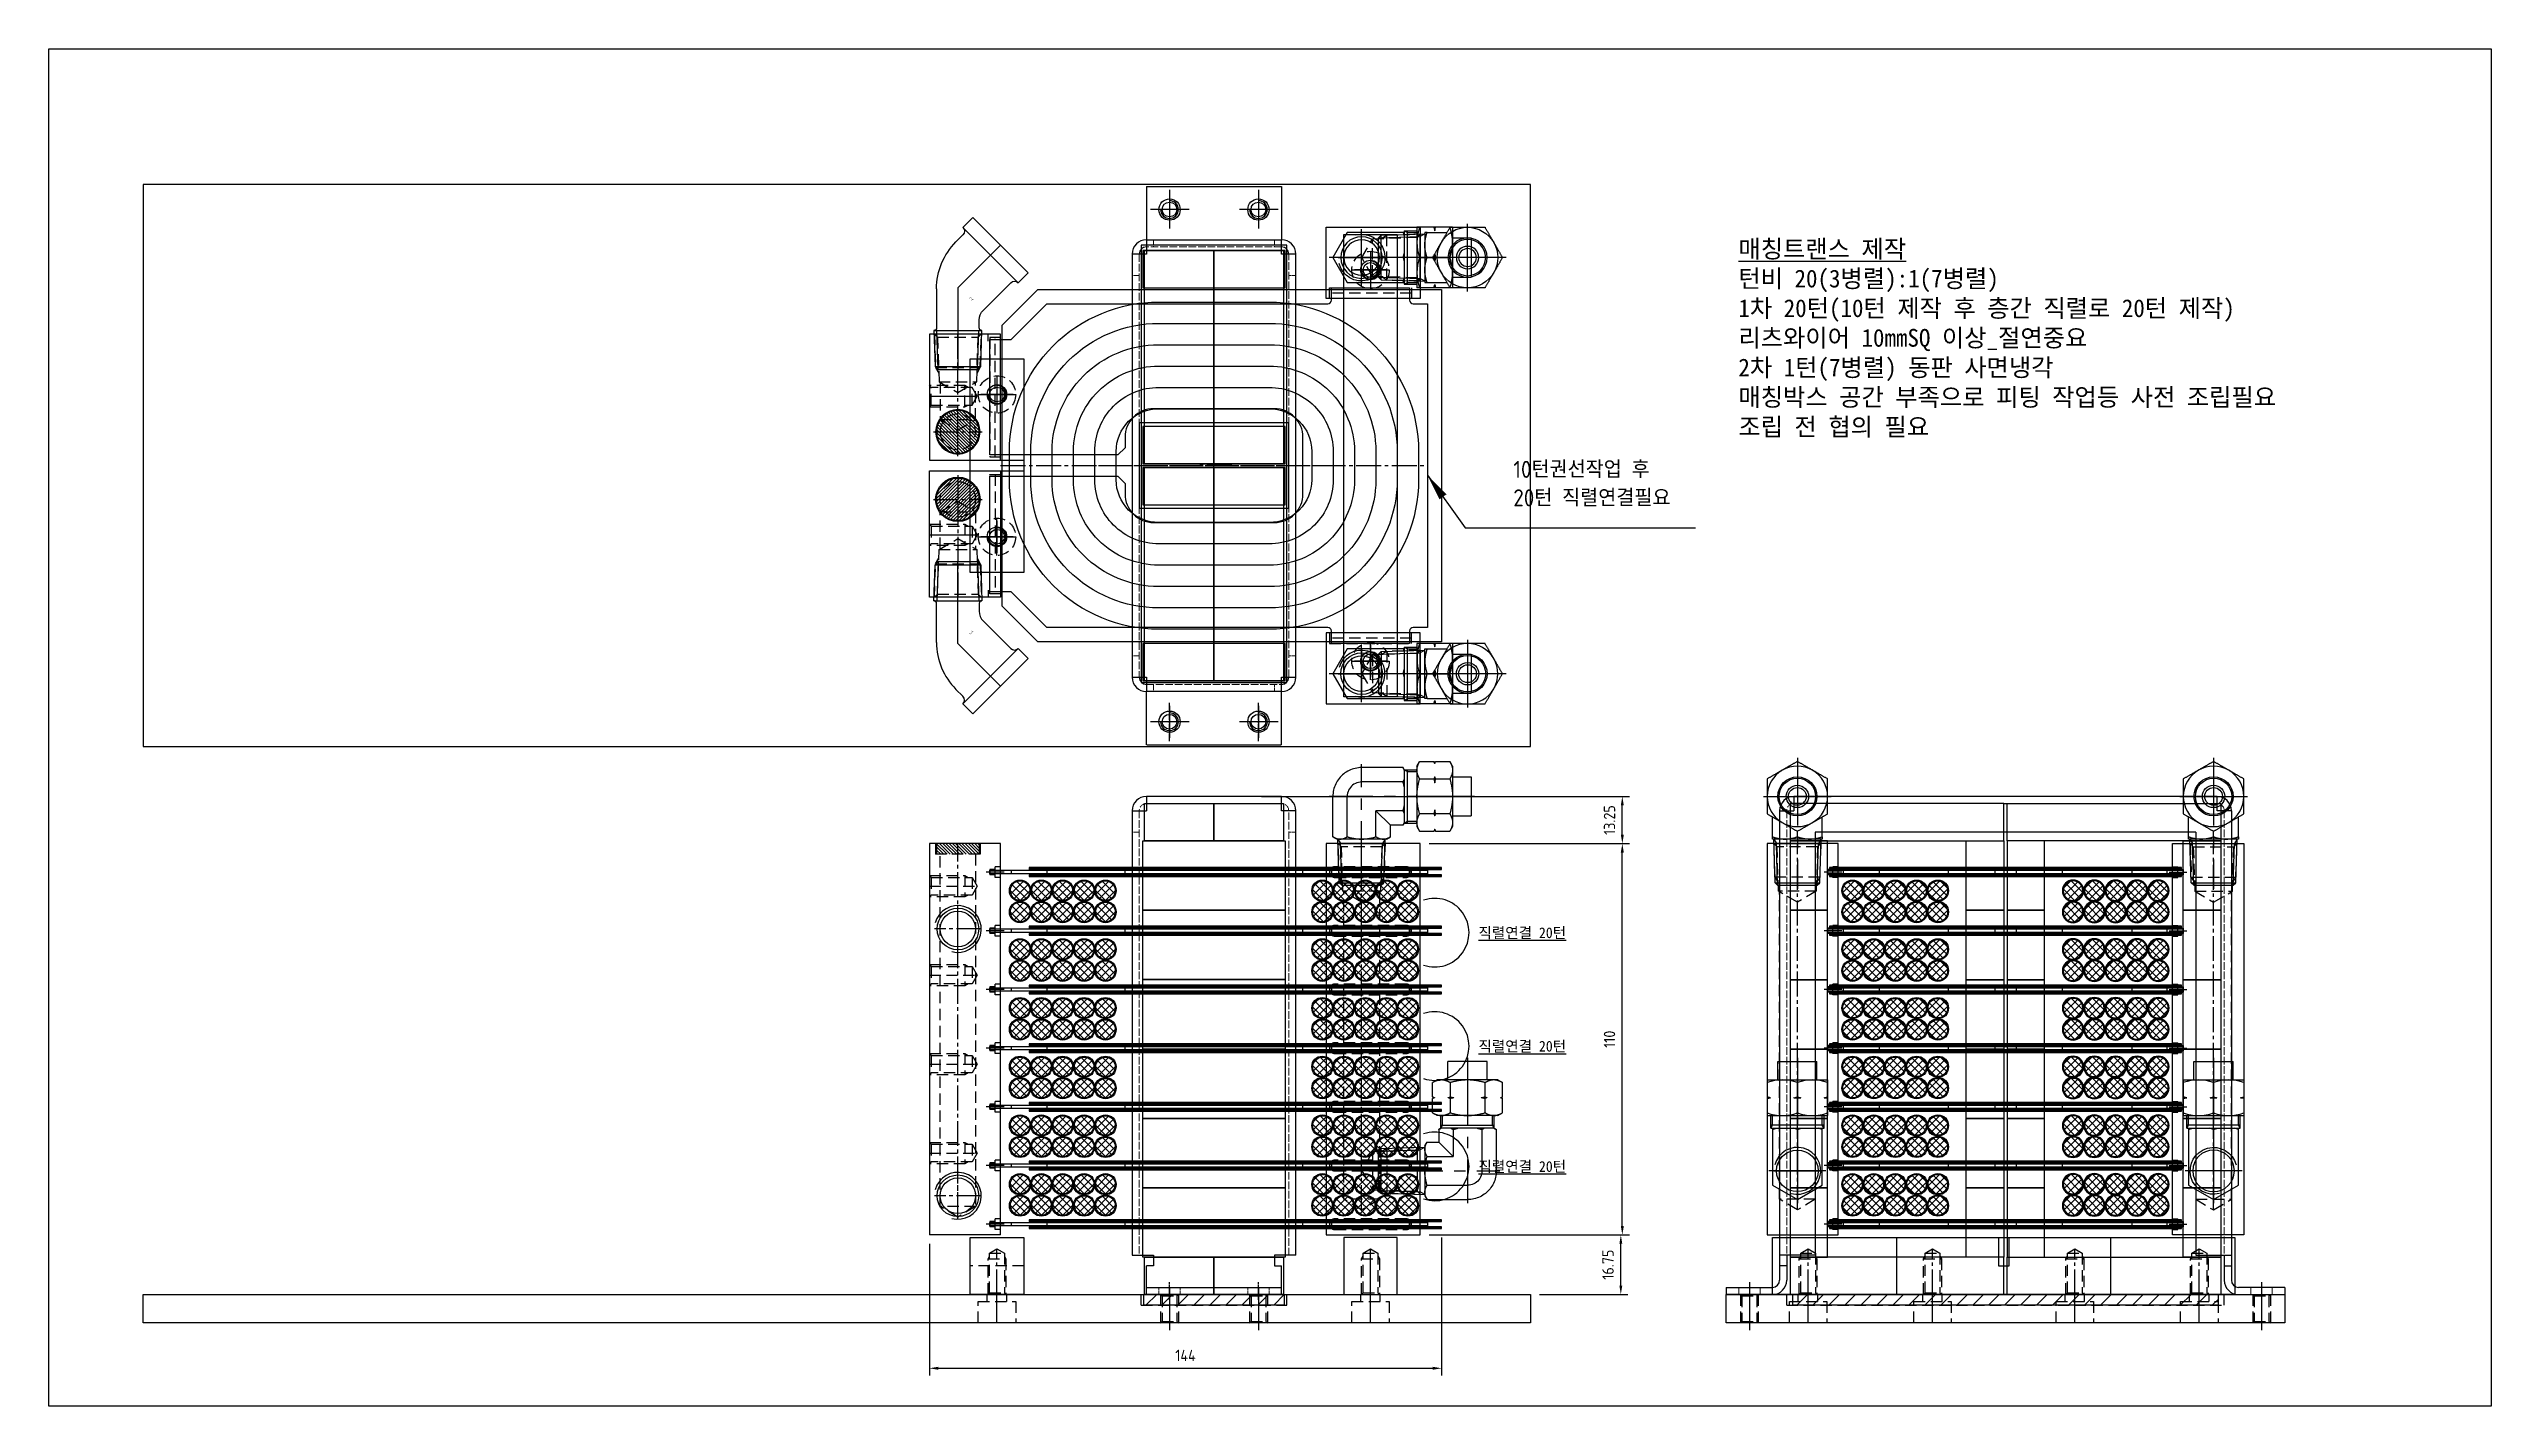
# Model space of a CAD drawing. Header units: millimetres. Extents: x 0 to 687, y 0 to 382.
import ezdxf

# ---------------------------------------------------------------- set-up
doc = ezdxf.new("R2010")
doc.units = ezdxf.units.MM
for name, pattern in [('CENTER', [50.8, 31.75, -6.35, 6.35, -6.35]), ('CENTER1', [10, 7, -1, 1, -1]), ('CENTER2', [28.575, 19.05, -3.175, 3.175, -3.175]), ('CHAIN', [0.3543, 0.2362, -0.0295, 0.0591, -0.0295]), ('DASHED', [0.2067, 0.1654, -0.0413]), ('HIDDEN2', [4.7625, 3.175, -1.5875]), ('HIDDENX2', [19.05, 12.7, -6.35])]:
    doc.linetypes.add(name, pattern=pattern)
for name, color, linetype in [('______', 7, 'Continuous'), ('BOM-T', 4, 'Continuous'), ('CENTER', 1, 'CENTER'), ('CL', 1, 'CENTER'), ('PV-529CA', 7, 'Continuous'), ('THIN', 3, 'Continuous'), ('가는실선', 6, 'Continuous'), ('가시적인 것(ISO)', 7, 'Continuous'), ('외형선', 7, 'Continuous'), ('중심선', 3, 'CENTER2'), ('피치선', 1, 'Continuous')]:
    doc.layers.add(name, color=color, linetype=linetype)
for name, color, linetype, lineweight in [('가려진 것(ISO)', 2, 'DASHED', 18), ('중심 표식(ISO)', 1, 'Continuous', 25), ('중심선(ISO)', 1, 'CENTER', 25)]:
    doc.layers.add(name, color=color, linetype=linetype, lineweight=lineweight)
doc.styles.add('HAN', font='')
doc.styles.get("Standard").update_dxf_attribs({"font": 'ISOCP.SHX', "bigfont": 'WHGTXT.SHX'})
doc.styles.get('HAN').set_extended_font_data('GulimChe')
doc.dimstyles.new('PS-1', dxfattribs={"dimtxt": 3.2, "dimasz": 2.5, "dimexe": 2, "dimexo": 2.5, "dimgap": 2, "dimtad": 1, "dimtoh": 1, "dimrnd": 0.05, "dimzin": 12, "dimdsep": 46, "dimtxsty": 'Standard', "dimcen": 0, "dimclrt": 2, "dimazin": 3, "dimtfac": 1, "dimtofl": 0, "dimtmove": 0, "dimatfit": 3, "dimfxl": 0, "dimtolj": 1, "dimtzin": 0, "dimarcsym": 0})
doc.dimstyles.new('PS-3', dxfattribs={"dimscale": 3, "dimtxt": 3.2, "dimasz": 2.5, "dimexe": 2, "dimexo": 2.5, "dimgap": 2, "dimtad": 1, "dimtoh": 1, "dimrnd": 0.05, "dimzin": 12, "dimdsep": 46, "dimtxsty": 'Standard', "dimcen": 0, "dimclrt": 2, "dimazin": 3, "dimtfac": 1, "dimtofl": 0, "dimtmove": 0, "dimatfit": 3, "dimfxl": 0, "dimtolj": 1, "dimtzin": 0, "dimarcsym": 0})

msp = doc.modelspace()

# ---------------------------------------------------------------- texts
at = {"color": 2, "attachment_point": 1, "style": 'HAN'}
for s, insert, char_height in [('{\\L매칭트랜스 제작\\P\\l\\C1;턴비 20(3병렬):1(7병렬)\\P1차 20턴(10턴 제작 후 층간 직렬로 20턴 제작)\\P리츠와이어 10mmSQ 이상_절연중요\\P2차 1턴(7병렬) 동판 사면냉각\\P매칭박스 공간 부족으로 피팅 작업등 사전 조립필요\\P조립 전 협의 필요}', (474.956, 327.86, 0), 5), ('{\\L직렬연결 20턴} ', (401.891, 134.591, 0), 3), ('{\\L직렬연결 20턴} ', (401.891, 102.698, 0), 3), ('{\\L직렬연결 20턴} ', (401.891, 68.875, 0), 3)]:
    msp.add_mtext_dynamic_manual_height_columns(s, width=794.61738, gutter_width=769.295, heights=[449.727], dxfattribs=dict(at, insert=insert, char_height=char_height))
at = {"color": 2, "insert": (411.682, 252.971), "char_height": 4.8, "attachment_point": 7}
msp.add_mtext('10턴권선작업 후\\P20턴 직렬연결필요', dxfattribs=at)

# ---------------------------------------------------------------- blocks, each defined once
blk = doc.blocks.new('A$C55996723')
at = {"color": 250}
for points in [[(-180.99, 78.07), (-191.49, 78.07), (-191.49, 38.07), (-180.99, 38.07)], [(-131.49, 77.57), (-131.49, 58.07), (-191.49, 58.07), (-191.49, 77.57)], [(-131.49, 78.07), (-141.99, 78.07), (-141.99, 38.07), (-131.49, 38.07)], [(-119.99, 78.07), (-130.49, 78.07), (-130.49, 38.07), (-119.99, 38.07)], [(-70.49, 77.57), (-70.49, 58.07), (-130.49, 58.07), (-130.49, 77.57)], [(-70.49, 78.07), (-80.99, 78.07), (-80.99, 38.07), (-70.49, 38.07)], [(-131.49, 58.07), (-131.49, 38.57), (-191.49, 38.57), (-191.49, 58.07)], [(-70.49, 58.07), (-70.49, 38.57), (-130.49, 38.57), (-130.49, 58.07)]]:
    blk.add_lwpolyline(points, close=True, dxfattribs=at)
blk = doc.blocks.new('A$C00384E26')
at = {"color": 1, "linetype": 'CENTER1'}
for p, q in [((5.64, 22.04), (5.64, 32.04)), ((10.64, 27.04), (0.64, 27.04))]:
    blk.add_line(p, q, dxfattribs=at)
at = {"layer": '가려진 것(ISO)', "ltscale": 2.795339}
for p, q in [((-13.36, 88.54), (-13.36, 90.54)), ((24.64, 90.54), (24.64, 88.54)), ((-13.36, -36.46), (-13.36, -34.46)), ((24.64, -34.46), (24.64, -36.46))]:
    blk.add_line(p, q, dxfattribs=at)
at = {"layer": '가려진 것(ISO)', "ltscale": 2.856945}
for p, q in [((-11.36, 90.54), (-11.36, 88.54)), ((22.64, 90.54), (22.64, 88.54)), ((-15.36, 80.54), (-17.36, 80.54)), ((28.64, 80.54), (26.64, 80.54)), ((-15.36, -26.46), (-17.36, -26.46)), ((28.64, -26.46), (26.64, -26.46)), ((-11.36, -34.46), (-11.36, -36.46)), ((22.64, -36.46), (22.64, -34.46))]:
    blk.add_line(p, q, dxfattribs=at)
at = {"layer": '가려진 것(ISO)', "ltscale": 13.194353}
for p, q in [((-15.36, 86.54), (-15.36, -32.46)), ((26.64, -32.46), (26.64, 86.54))]:
    blk.add_line(p, q, dxfattribs=at)
at = {"layer": '가려진 것(ISO)', "ltscale": 12.901145}
for p, q in [((24.64, 88.54), (-13.36, 88.54)), ((-13.36, -34.46), (24.64, -34.46))]:
    blk.add_line(p, q, dxfattribs=at)
at = {"layer": '가시적인 것(ISO)'}
for p, q in [((-13.36, 105.54), (-13.36, 90.54)), ((-13.36, 105.54), (24.64, 105.54)), ((24.64, 105.54), (24.64, 90.54)), ((-13.36, 90.54), (24.64, 90.54)), ((-13.36, 90.54), (-13.36, 86.54)), ((24.64, 86.54), (24.64, 90.54)), ((-17.36, 86.54), (-17.36, -32.46)), ((-13.36, 86.54), (-17.36, 86.54)), ((28.64, 86.54), (24.64, 86.54)), ((28.64, -32.46), (28.64, 86.54)), ((-17.36, -32.46), (-13.36, -32.46)), ((-13.36, -32.46), (-13.36, -36.46)), ((24.64, -32.46), (28.64, -32.46)), ((24.64, -36.46), (24.64, -32.46)), ((24.64, -36.46), (-13.36, -36.46)), ((-13.36, -51.46), (-13.36, -36.46)), ((24.64, -51.46), (24.64, -36.46)), ((-13.24, -51.46), (24.52, -51.46))]:
    blk.add_line(p, q, dxfattribs=at)
for centre in [(-6.86, 99.04), (18.14, 99.04), (-6.86, -44.96), (18.14, -44.96)]:
    blk.add_circle(centre, 3, dxfattribs=at)
for centre, radius, start, end in [((-13.36, 86.54), 4, 90, 180), ((24.64, 86.54), 4, 0, 90), ((-13.36, 86.54), 2, 90, 180), ((24.64, 86.54), 2, 0, 90), ((-13.36, -32.46), 4, 180, 270), ((-13.36, -32.46), 2, 180, 270), ((24.64, -32.46), 2, 270, 0), ((24.64, -32.46), 4, 270, 0)]:
    blk.add_arc(centre, radius, start, end, dxfattribs=at)
at = {"layer": '중심 표식(ISO)', "linetype": 'CHAIN', "ltscale": 8.333956}
for p, q in [((-6.86, 104.54), (-6.86, 93.54)), ((18.14, 104.54), (18.14, 93.54)), ((-1.36, 99.04), (-12.36, 99.04)), ((23.64, 99.04), (12.64, 99.04)), ((-6.86, -50.46), (-6.86, -39.46)), ((18.14, -50.46), (18.14, -39.46)), ((-1.36, -44.96), (-12.36, -44.96)), ((23.64, -44.96), (12.64, -44.96))]:
    blk.add_line(p, q, dxfattribs=at)
blk = doc.blocks.new('A$C255C216F')
h = blk.add_hatch()
h.set_pattern_fill('ANSI31', color=252)
h.set_pattern_definition([(45, (-2719.329, -1194.3204), (-2.245064, 2.245064), [])])
h.paths.add_polyline_path([(0, -3), (0, 0), (-39.5, 0), (-39.5, -3)])
at = {"color": 252}
blk.add_lwpolyline([(-39.5, 0), (0, 0), (0, -3), (-39.5, -3)], close=True, dxfattribs=at)
blk = doc.blocks.new('A$C3442462C')
at = {"color": 1}
blk.add_lwpolyline([(-1, 0), (-1, -20), (25.5, -20), (25.5, 0)], close=True, dxfattribs=at)
blk.add_circle((9, -11.5), 5.85)
blk.add_circle((9, -11.5), 5, dxfattribs=at)
at = {"layer": '______', "color": 2, "linetype": 'HIDDEN2'}
for p, q in [((0, 0), (0, -1.5)), ((23, -3), (23, 0)), ((0, -1.5), (0, -3)), ((23, -1.5), (0, -1.5)), ((0, -3), (23, -3)), ((12.09, -6.2), (12.09, -16.8)), ((16.1, -5.22), (16.1, -17.78))]:
    blk.add_line(p, q, dxfattribs=at)
for points in [[(24.62, -5.81), (12.09, -6.2), (9.03, -11.5), (12.09, -16.8), (24.62, -17.19)], [(25.5, -4.92), (16.1, -5.22), (14.53, -6.12)], [(25.5, -4.92), (24.62, -5.81), (24.62, -17.19), (25.5, -18.08)], [(14.53, -16.88), (16.1, -17.78), (25.5, -18.08)]]:
    blk.add_lwpolyline(points, dxfattribs=at)
at = {"layer": 'CENTER'}
for p, q in [((9, -4.92), (9, -18.08)), ((2.42, -11.5), (15.58, -11.5)), ((25.5, -11.5), (9.03, -11.5))]:
    blk.add_line(p, q, dxfattribs=at)
at = {"layer": 'THIN'}
blk.add_arc((9, -11.5), 6.58, 255, 165, dxfattribs=at)
blk = doc.blocks.new('A$C630739C4')
h = blk.add_hatch()
h.set_pattern_fill('ANSI37', color=1, scale=0.5)
h.set_pattern_definition([(45, (-2245.9198, -538.1216), (-1.122532, 1.122532), []), (135, (-2245.9198, -538.1216), (-1.122532, -1.122532), [])])
h.paths.add_polyline_path([(-21.25, 91.5, 1), (-26.75, 91.5, 1)])
h = blk.add_hatch()
h.set_pattern_fill('ANSI37', color=1, scale=0.5)
h.set_pattern_definition([(45, (-2239.9198, -538.1216), (-1.122532, 1.122532), []), (135, (-2239.9198, -538.1216), (-1.122532, -1.122532), [])])
h.paths.add_polyline_path([(-15.25, 91.5, 1), (-20.75, 91.5, 1)])
h = blk.add_hatch()
h.set_pattern_fill('ANSI37', color=1, scale=0.5)
h.set_pattern_definition([(45, (-2233.9198, -538.1216), (-1.122532, 1.122532), []), (135, (-2233.9198, -538.1216), (-1.122532, -1.122532), [])])
h.paths.add_polyline_path([(-9.25, 91.5, 1), (-14.75, 91.5, 1)])
h = blk.add_hatch()
h.set_pattern_fill('ANSI37', color=1, scale=0.5)
h.set_pattern_definition([(45, (-2227.9198, -538.1216), (-1.122532, 1.122532), []), (135, (-2227.9198, -538.1216), (-1.122532, -1.122532), [])])
h.paths.add_polyline_path([(-3.25, 91.5, 1), (-8.75, 91.5, 1)])
h = blk.add_hatch()
h.set_pattern_fill('ANSI37', color=1, scale=0.5)
h.set_pattern_definition([(45, (-2221.9198, -538.1216), (-1.122532, 1.122532), []), (135, (-2221.9198, -538.1216), (-1.122532, -1.122532), [])])
h.paths.add_polyline_path([(2.75, 91.5, 1), (-2.75, 91.5, 1)])
h = blk.add_hatch()
h.set_pattern_fill('ANSI37', color=1, scale=0.5)
h.set_pattern_definition([(45, (-2245.9198, -544.1216), (-1.122532, 1.122532), []), (135, (-2245.9198, -544.1216), (-1.122532, -1.122532), [])])
h.paths.add_polyline_path([(-21.25, 85.5, 1), (-26.75, 85.5, 1)])
h = blk.add_hatch()
h.set_pattern_fill('ANSI37', color=1, scale=0.5)
h.set_pattern_definition([(45, (-2239.9198, -544.1216), (-1.122532, 1.122532), []), (135, (-2239.9198, -544.1216), (-1.122532, -1.122532), [])])
h.paths.add_polyline_path([(-15.25, 85.5, 1), (-20.75, 85.5, 1)])
h = blk.add_hatch()
h.set_pattern_fill('ANSI37', color=1, scale=0.5)
h.set_pattern_definition([(45, (-2233.9198, -544.1216), (-1.122532, 1.122532), []), (135, (-2233.9198, -544.1216), (-1.122532, -1.122532), [])])
h.paths.add_polyline_path([(-9.25, 85.5, 1), (-14.75, 85.5, 1)])
h = blk.add_hatch()
h.set_pattern_fill('ANSI37', color=1, scale=0.5)
h.set_pattern_definition([(45, (-2227.9198, -544.1216), (-1.122532, 1.122532), []), (135, (-2227.9198, -544.1216), (-1.122532, -1.122532), [])])
h.paths.add_polyline_path([(-3.25, 85.5, 1), (-8.75, 85.5, 1)])
h = blk.add_hatch()
h.set_pattern_fill('ANSI37', color=1, scale=0.5)
h.set_pattern_definition([(45, (-2221.9198, -544.1216), (-1.122532, 1.122532), []), (135, (-2221.9198, -544.1216), (-1.122532, -1.122532), [])])
h.paths.add_polyline_path([(2.75, 85.5, 1), (-2.75, 85.5, 1)])
h = blk.add_hatch()
h.set_pattern_fill('ANSI37', color=1, scale=0.5)
h.set_pattern_definition([(45, (-2245.9198, -554.6216), (-1.122532, 1.122532), []), (135, (-2245.9198, -554.6216), (-1.122532, -1.122532), [])])
h.paths.add_polyline_path([(-21.25, 75, 1), (-26.75, 75, 1)])
h = blk.add_hatch()
h.set_pattern_fill('ANSI37', color=1, scale=0.5)
h.set_pattern_definition([(45, (-2239.9198, -554.6216), (-1.122532, 1.122532), []), (135, (-2239.9198, -554.6216), (-1.122532, -1.122532), [])])
h.paths.add_polyline_path([(-15.25, 75, 1), (-20.75, 75, 1)])
h = blk.add_hatch()
h.set_pattern_fill('ANSI37', color=1, scale=0.5)
h.set_pattern_definition([(45, (-2233.9198, -554.6216), (-1.122532, 1.122532), []), (135, (-2233.9198, -554.6216), (-1.122532, -1.122532), [])])
h.paths.add_polyline_path([(-9.25, 75, 1), (-14.75, 75, 1)])
h = blk.add_hatch()
h.set_pattern_fill('ANSI37', color=1, scale=0.5)
h.set_pattern_definition([(45, (-2227.9198, -554.6216), (-1.122532, 1.122532), []), (135, (-2227.9198, -554.6216), (-1.122532, -1.122532), [])])
h.paths.add_polyline_path([(-3.25, 75, 1), (-8.75, 75, 1)])
h = blk.add_hatch()
h.set_pattern_fill('ANSI37', color=1, scale=0.5)
h.set_pattern_definition([(45, (-2221.9198, -554.6216), (-1.122532, 1.122532), []), (135, (-2221.9198, -554.6216), (-1.122532, -1.122532), [])])
h.paths.add_polyline_path([(2.75, 75, 1), (-2.75, 75, 1)])
h = blk.add_hatch()
h.set_pattern_fill('ANSI37', color=1, scale=0.5)
h.set_pattern_definition([(45, (-2245.9198, -560.6216), (-1.122532, 1.122532), []), (135, (-2245.9198, -560.6216), (-1.122532, -1.122532), [])])
h.paths.add_polyline_path([(-21.25, 69, 1), (-26.75, 69, 1)])
h = blk.add_hatch()
h.set_pattern_fill('ANSI37', color=1, scale=0.5)
h.set_pattern_definition([(45, (-2239.9198, -560.6216), (-1.122532, 1.122532), []), (135, (-2239.9198, -560.6216), (-1.122532, -1.122532), [])])
h.paths.add_polyline_path([(-15.25, 69, 1), (-20.75, 69, 1)])
h = blk.add_hatch()
h.set_pattern_fill('ANSI37', color=1, scale=0.5)
h.set_pattern_definition([(45, (-2233.9198, -560.6216), (-1.122532, 1.122532), []), (135, (-2233.9198, -560.6216), (-1.122532, -1.122532), [])])
h.paths.add_polyline_path([(-9.25, 69, 1), (-14.75, 69, 1)])
h = blk.add_hatch()
h.set_pattern_fill('ANSI37', color=1, scale=0.5)
h.set_pattern_definition([(45, (-2227.9198, -560.6216), (-1.122532, 1.122532), []), (135, (-2227.9198, -560.6216), (-1.122532, -1.122532), [])])
h.paths.add_polyline_path([(-3.25, 69, 1), (-8.75, 69, 1)])
h = blk.add_hatch()
h.set_pattern_fill('ANSI37', color=1, scale=0.5)
h.set_pattern_definition([(45, (-2221.9198, -560.6216), (-1.122532, 1.122532), []), (135, (-2221.9198, -560.6216), (-1.122532, -1.122532), [])])
h.paths.add_polyline_path([(2.75, 69, 1), (-2.75, 69, 1)])
h = blk.add_hatch()
h.set_pattern_fill('ANSI37', color=1, scale=0.5)
h.set_pattern_definition([(45, (-2245.9198, -571.1216), (-1.122532, 1.122532), []), (135, (-2245.9198, -571.1216), (-1.122532, -1.122532), [])])
h.paths.add_polyline_path([(-21.25, 58.5, 1), (-26.75, 58.5, 1)])
h = blk.add_hatch()
h.set_pattern_fill('ANSI37', color=1, scale=0.5)
h.set_pattern_definition([(45, (-2245.9198, -577.1216), (-1.122532, 1.122532), []), (135, (-2245.9198, -577.1216), (-1.122532, -1.122532), [])])
h.paths.add_polyline_path([(-21.25, 52.5, 1), (-26.75, 52.5, 1)])
h = blk.add_hatch()
h.set_pattern_fill('ANSI37', color=1, scale=0.5)
h.set_pattern_definition([(45, (-2239.9198, -571.1216), (-1.122532, 1.122532), []), (135, (-2239.9198, -571.1216), (-1.122532, -1.122532), [])])
h.paths.add_polyline_path([(-15.25, 58.5, 1), (-20.75, 58.5, 1)])
h = blk.add_hatch()
h.set_pattern_fill('ANSI37', color=1, scale=0.5)
h.set_pattern_definition([(45, (-2239.9198, -577.1216), (-1.122532, 1.122532), []), (135, (-2239.9198, -577.1216), (-1.122532, -1.122532), [])])
h.paths.add_polyline_path([(-15.25, 52.5, 1), (-20.75, 52.5, 1)])
h = blk.add_hatch()
h.set_pattern_fill('ANSI37', color=1, scale=0.5)
h.set_pattern_definition([(45, (-2233.9198, -571.1216), (-1.122532, 1.122532), []), (135, (-2233.9198, -571.1216), (-1.122532, -1.122532), [])])
h.paths.add_polyline_path([(-9.25, 58.5, 1), (-14.75, 58.5, 1)])
h = blk.add_hatch()
h.set_pattern_fill('ANSI37', color=1, scale=0.5)
h.set_pattern_definition([(45, (-2233.9198, -577.1216), (-1.122532, 1.122532), []), (135, (-2233.9198, -577.1216), (-1.122532, -1.122532), [])])
h.paths.add_polyline_path([(-9.25, 52.5, 1), (-14.75, 52.5, 1)])
h = blk.add_hatch()
h.set_pattern_fill('ANSI37', color=1, scale=0.5)
h.set_pattern_definition([(45, (-2227.9198, -571.1216), (-1.122532, 1.122532), []), (135, (-2227.9198, -571.1216), (-1.122532, -1.122532), [])])
h.paths.add_polyline_path([(-3.25, 58.5, 1), (-8.75, 58.5, 1)])
h = blk.add_hatch()
h.set_pattern_fill('ANSI37', color=1, scale=0.5)
h.set_pattern_definition([(45, (-2227.9198, -577.1216), (-1.122532, 1.122532), []), (135, (-2227.9198, -577.1216), (-1.122532, -1.122532), [])])
h.paths.add_polyline_path([(-3.25, 52.5, 1), (-8.75, 52.5, 1)])
h = blk.add_hatch()
h.set_pattern_fill('ANSI37', color=1, scale=0.5)
h.set_pattern_definition([(45, (-2221.9198, -571.1216), (-1.122532, 1.122532), []), (135, (-2221.9198, -571.1216), (-1.122532, -1.122532), [])])
h.paths.add_polyline_path([(2.75, 58.5, 1), (-2.75, 58.5, 1)])
h = blk.add_hatch()
h.set_pattern_fill('ANSI37', color=1, scale=0.5)
h.set_pattern_definition([(45, (-2221.9198, -577.1216), (-1.122532, 1.122532), []), (135, (-2221.9198, -577.1216), (-1.122532, -1.122532), [])])
h.paths.add_polyline_path([(2.75, 52.5, 1), (-2.75, 52.5, 1)])
h = blk.add_hatch()
h.set_pattern_fill('ANSI37', color=1, scale=0.5)
h.set_pattern_definition([(45, (-2245.9198, -587.6216), (-1.122532, 1.122532), []), (135, (-2245.9198, -587.6216), (-1.122532, -1.122532), [])])
h.paths.add_polyline_path([(-21.25, 42, 1), (-26.75, 42, 1)])
h = blk.add_hatch()
h.set_pattern_fill('ANSI37', color=1, scale=0.5)
h.set_pattern_definition([(45, (-2239.9198, -587.6216), (-1.122532, 1.122532), []), (135, (-2239.9198, -587.6216), (-1.122532, -1.122532), [])])
h.paths.add_polyline_path([(-15.25, 42, 1), (-20.75, 42, 1)])
h = blk.add_hatch()
h.set_pattern_fill('ANSI37', color=1, scale=0.5)
h.set_pattern_definition([(45, (-2233.9198, -587.6216), (-1.122532, 1.122532), []), (135, (-2233.9198, -587.6216), (-1.122532, -1.122532), [])])
h.paths.add_polyline_path([(-9.25, 42, 1), (-14.75, 42, 1)])
h = blk.add_hatch()
h.set_pattern_fill('ANSI37', color=1, scale=0.5)
h.set_pattern_definition([(45, (-2227.9198, -587.6216), (-1.122532, 1.122532), []), (135, (-2227.9198, -587.6216), (-1.122532, -1.122532), [])])
h.paths.add_polyline_path([(-3.25, 42, 1), (-8.75, 42, 1)])
h = blk.add_hatch()
h.set_pattern_fill('ANSI37', color=1, scale=0.5)
h.set_pattern_definition([(45, (-2221.9198, -587.6216), (-1.122532, 1.122532), []), (135, (-2221.9198, -587.6216), (-1.122532, -1.122532), [])])
h.paths.add_polyline_path([(2.75, 42, 1), (-2.75, 42, 1)])
h = blk.add_hatch()
h.set_pattern_fill('ANSI37', color=1, scale=0.5)
h.set_pattern_definition([(45, (-2245.9198, -593.6216), (-1.122532, 1.122532), []), (135, (-2245.9198, -593.6216), (-1.122532, -1.122532), [])])
h.paths.add_polyline_path([(-21.25, 36, 1), (-26.75, 36, 1)])
h = blk.add_hatch()
h.set_pattern_fill('ANSI37', color=1, scale=0.5)
h.set_pattern_definition([(45, (-2239.9198, -593.6216), (-1.122532, 1.122532), []), (135, (-2239.9198, -593.6216), (-1.122532, -1.122532), [])])
h.paths.add_polyline_path([(-15.25, 36, 1), (-20.75, 36, 1)])
h = blk.add_hatch()
h.set_pattern_fill('ANSI37', color=1, scale=0.5)
h.set_pattern_definition([(45, (-2233.9198, -593.6216), (-1.122532, 1.122532), []), (135, (-2233.9198, -593.6216), (-1.122532, -1.122532), [])])
h.paths.add_polyline_path([(-9.25, 36, 1), (-14.75, 36, 1)])
h = blk.add_hatch()
h.set_pattern_fill('ANSI37', color=1, scale=0.5)
h.set_pattern_definition([(45, (-2227.9198, -593.6216), (-1.122532, 1.122532), []), (135, (-2227.9198, -593.6216), (-1.122532, -1.122532), [])])
h.paths.add_polyline_path([(-3.25, 36, 1), (-8.75, 36, 1)])
h = blk.add_hatch()
h.set_pattern_fill('ANSI37', color=1, scale=0.5)
h.set_pattern_definition([(45, (-2221.9198, -593.6216), (-1.122532, 1.122532), []), (135, (-2221.9198, -593.6216), (-1.122532, -1.122532), [])])
h.paths.add_polyline_path([(2.75, 36, 1), (-2.75, 36, 1)])
h = blk.add_hatch()
h.set_pattern_fill('ANSI37', color=1, scale=0.5)
h.set_pattern_definition([(45, (-2245.9198, -604.1216), (-1.122532, 1.122532), []), (135, (-2245.9198, -604.1216), (-1.122532, -1.122532), [])])
h.paths.add_polyline_path([(-21.25, 25.5, 1), (-26.75, 25.5, 1)])
h = blk.add_hatch()
h.set_pattern_fill('ANSI37', color=1, scale=0.5)
h.set_pattern_definition([(45, (-2239.9198, -604.1216), (-1.122532, 1.122532), []), (135, (-2239.9198, -604.1216), (-1.122532, -1.122532), [])])
h.paths.add_polyline_path([(-15.25, 25.5, 1), (-20.75, 25.5, 1)])
h = blk.add_hatch()
h.set_pattern_fill('ANSI37', color=1, scale=0.5)
h.set_pattern_definition([(45, (-2233.9198, -604.1216), (-1.122532, 1.122532), []), (135, (-2233.9198, -604.1216), (-1.122532, -1.122532), [])])
h.paths.add_polyline_path([(-9.25, 25.5, 1), (-14.75, 25.5, 1)])
h = blk.add_hatch()
h.set_pattern_fill('ANSI37', color=1, scale=0.5)
h.set_pattern_definition([(45, (-2227.9198, -604.1216), (-1.122532, 1.122532), []), (135, (-2227.9198, -604.1216), (-1.122532, -1.122532), [])])
h.paths.add_polyline_path([(-3.25, 25.5, 1), (-8.75, 25.5, 1)])
h = blk.add_hatch()
h.set_pattern_fill('ANSI37', color=1, scale=0.5)
h.set_pattern_definition([(45, (-2221.9198, -604.1216), (-1.122532, 1.122532), []), (135, (-2221.9198, -604.1216), (-1.122532, -1.122532), [])])
h.paths.add_polyline_path([(2.75, 25.5, 1), (-2.75, 25.5, 1)])
h = blk.add_hatch()
h.set_pattern_fill('ANSI37', color=1, scale=0.5)
h.set_pattern_definition([(45, (-2245.9198, -610.1216), (-1.122532, 1.122532), []), (135, (-2245.9198, -610.1216), (-1.122532, -1.122532), [])])
h.paths.add_polyline_path([(-21.25, 19.5, 1), (-26.75, 19.5, 1)])
h = blk.add_hatch()
h.set_pattern_fill('ANSI37', color=1, scale=0.5)
h.set_pattern_definition([(45, (-2239.9198, -610.1216), (-1.122532, 1.122532), []), (135, (-2239.9198, -610.1216), (-1.122532, -1.122532), [])])
h.paths.add_polyline_path([(-15.25, 19.5, 1), (-20.75, 19.5, 1)])
h = blk.add_hatch()
h.set_pattern_fill('ANSI37', color=1, scale=0.5)
h.set_pattern_definition([(45, (-2233.9198, -610.1216), (-1.122532, 1.122532), []), (135, (-2233.9198, -610.1216), (-1.122532, -1.122532), [])])
h.paths.add_polyline_path([(-9.25, 19.5, 1), (-14.75, 19.5, 1)])
h = blk.add_hatch()
h.set_pattern_fill('ANSI37', color=1, scale=0.5)
h.set_pattern_definition([(45, (-2227.9198, -610.1216), (-1.122532, 1.122532), []), (135, (-2227.9198, -610.1216), (-1.122532, -1.122532), [])])
h.paths.add_polyline_path([(-3.25, 19.5, 1), (-8.75, 19.5, 1)])
h = blk.add_hatch()
h.set_pattern_fill('ANSI37', color=1, scale=0.5)
h.set_pattern_definition([(45, (-2221.9198, -610.1216), (-1.122532, 1.122532), []), (135, (-2221.9198, -610.1216), (-1.122532, -1.122532), [])])
h.paths.add_polyline_path([(2.75, 19.5, 1), (-2.75, 19.5, 1)])
h = blk.add_hatch()
h.set_pattern_fill('ANSI37', color=1, scale=0.5)
h.set_pattern_definition([(45, (-2245.9198, -620.6216), (-1.122532, 1.122532), []), (135, (-2245.9198, -620.6216), (-1.122532, -1.122532), [])])
h.paths.add_polyline_path([(-21.25, 9, 1), (-26.75, 9, 1)])
h = blk.add_hatch()
h.set_pattern_fill('ANSI37', color=1, scale=0.5)
h.set_pattern_definition([(45, (-2239.9198, -620.6216), (-1.122532, 1.122532), []), (135, (-2239.9198, -620.6216), (-1.122532, -1.122532), [])])
h.paths.add_polyline_path([(-15.25, 9, 1), (-20.75, 9, 1)])
h = blk.add_hatch()
h.set_pattern_fill('ANSI37', color=1, scale=0.5)
h.set_pattern_definition([(45, (-2233.9198, -620.6216), (-1.122532, 1.122532), []), (135, (-2233.9198, -620.6216), (-1.122532, -1.122532), [])])
h.paths.add_polyline_path([(-9.25, 9, 1), (-14.75, 9, 1)])
h = blk.add_hatch()
h.set_pattern_fill('ANSI37', color=1, scale=0.5)
h.set_pattern_definition([(45, (-2227.9198, -620.6216), (-1.122532, 1.122532), []), (135, (-2227.9198, -620.6216), (-1.122532, -1.122532), [])])
h.paths.add_polyline_path([(-3.25, 9, 1), (-8.75, 9, 1)])
h = blk.add_hatch()
h.set_pattern_fill('ANSI37', color=1, scale=0.5)
h.set_pattern_definition([(45, (-2221.9198, -620.6216), (-1.122532, 1.122532), []), (135, (-2221.9198, -620.6216), (-1.122532, -1.122532), [])])
h.paths.add_polyline_path([(2.75, 9, 1), (-2.75, 9, 1)])
h = blk.add_hatch()
h.set_pattern_fill('ANSI37', color=1, scale=0.5)
h.set_pattern_definition([(45, (-2245.9198, -626.6216), (-1.122532, 1.122532), []), (135, (-2245.9198, -626.6216), (-1.122532, -1.122532), [])])
h.paths.add_polyline_path([(-21.25, 3, 1), (-26.75, 3, 1)])
h = blk.add_hatch()
h.set_pattern_fill('ANSI37', color=1, scale=0.5)
h.set_pattern_definition([(45, (-2239.9198, -626.6216), (-1.122532, 1.122532), []), (135, (-2239.9198, -626.6216), (-1.122532, -1.122532), [])])
h.paths.add_polyline_path([(-15.25, 3, 1), (-20.75, 3, 1)])
h = blk.add_hatch()
h.set_pattern_fill('ANSI37', color=1, scale=0.5)
h.set_pattern_definition([(45, (-2233.9198, -626.6216), (-1.122532, 1.122532), []), (135, (-2233.9198, -626.6216), (-1.122532, -1.122532), [])])
h.paths.add_polyline_path([(-9.25, 3, 1), (-14.75, 3, 1)])
h = blk.add_hatch()
h.set_pattern_fill('ANSI37', color=1, scale=0.5)
h.set_pattern_definition([(45, (-2227.9198, -626.6216), (-1.122532, 1.122532), []), (135, (-2227.9198, -626.6216), (-1.122532, -1.122532), [])])
h.paths.add_polyline_path([(-3.25, 3, 1), (-8.75, 3, 1)])
h = blk.add_hatch()
h.set_pattern_fill('ANSI37', color=1, scale=0.5)
h.set_pattern_definition([(45, (-2221.9198, -626.6216), (-1.122532, 1.122532), []), (135, (-2221.9198, -626.6216), (-1.122532, -1.122532), [])])
h.paths.add_polyline_path([(2.75, 3, 1), (-2.75, 3, 1)])
for centre in [(-24, 91.5), (-18, 91.5), (-12, 91.5), (-6, 91.5), (0, 91.5), (-24, 85.5), (-18, 85.5), (-12, 85.5), (-6, 85.5), (0, 85.5), (-24, 75), (-18, 75), (-12, 75), (-6, 75), (0, 75), (-24, 69), (-18, 69), (-12, 69), (-6, 69), (0, 69), (-24, 58.5), (-24, 52.5), (-18, 58.5), (-18, 52.5), (-12, 58.5), (-12, 52.5), (-6, 58.5), (-6, 52.5), (0, 58.5), (0, 52.5), (-24, 42), (-18, 42), (-12, 42), (-6, 42), (0, 42), (-24, 36), (-18, 36), (-12, 36), (-6, 36), (0, 36), (-24, 25.5), (-18, 25.5), (-12, 25.5), (-6, 25.5), (0, 25.5), (-24, 19.5), (-18, 19.5), (-12, 19.5), (-6, 19.5), (0, 19.5), (-24, 9), (-18, 9), (-12, 9), (-6, 9), (0, 9), (-24, 3), (-18, 3), (-12, 3), (-6, 3), (0, 3)]:
    blk.add_circle(centre, 3)
at = {"color": 1}
for centre in [(-24, 91.5), (-18, 91.5), (-12, 91.5), (-6, 91.5), (0, 91.5), (-24, 85.5), (-18, 85.5), (-12, 85.5), (-6, 85.5), (0, 85.5), (-24, 75), (-18, 75), (-12, 75), (-6, 75), (0, 75), (-24, 69), (-18, 69), (-12, 69), (-6, 69), (0, 69), (-24, 58.5), (-24, 52.5), (-18, 58.5), (-18, 52.5), (-12, 58.5), (-12, 52.5), (-6, 58.5), (-6, 52.5), (0, 58.5), (0, 52.5), (-24, 42), (-18, 42), (-12, 42), (-6, 42), (0, 42), (-24, 36), (-18, 36), (-12, 36), (-6, 36), (0, 36), (-24, 25.5), (-18, 25.5), (-12, 25.5), (-6, 25.5), (0, 25.5), (-24, 19.5), (-18, 19.5), (-12, 19.5), (-6, 19.5), (0, 19.5), (-24, 9), (-18, 9), (-12, 9), (-6, 9), (0, 9), (-24, 3), (-18, 3), (-12, 3), (-6, 3), (0, 3)]:
    blk.add_circle(centre, 2.75, dxfattribs=at)
blk = doc.blocks.new('A$C3E0D7D11')
at = {"color": 1}
for p, q in [((-121, 1.75), (-121, 0.75)), ((-111, 1.75), (-111, 0.75)), ((-31, 1.75), (-31, 0.75)), ((-9, 1.75), (-9, 0.75))]:
    blk.add_line(p, q, dxfattribs=at)
at = {"color": 2, "linetype": 'HIDDENX2'}
for p, q in [((-89, 0.75), (-89, 1.75)), ((-85, 2.25), (-85, 2.5)), ((-85, 2), (-85, 2.25)), ((-85, 0.5), (-85, 0.25)), ((-85, 0.25), (-85, 0)), ((-43, 2.25), (-43, 2.5)), ((-43, 2), (-43, 2.25)), ((-43, 0.5), (-43, 0.25)), ((-43, 0.25), (-43, 0)), ((-39, 0.75), (-39, 1.75))]:
    blk.add_line(p, q, dxfattribs=at)
at = {"color": 1}
blk.add_lwpolyline([(-4, 0.75), (-127, 0.75), (-127, 1.75), (-4, 1.75)], close=True, dxfattribs=at)
at = {"color": 3}
for points in [[(-116, 2.25), (0, 2.25), (0, 2.5), (-116, 2.5)], [(-116, 2), (0, 2), (0, 2.25), (-116, 2.25)], [(-116, 0.25), (0, 0.25), (0, 0.5), (-116, 0.5)], [(-116, 0), (0, 0), (0, 0.25), (-116, 0.25)]]:
    blk.add_lwpolyline(points, close=True, dxfattribs=at)
blk = doc.blocks.new('A$C03997A2E')
at = {"layer": '가려진 것(ISO)', "ltscale": 12.901145}
blk.add_line((31.5, 138), (-6.5, 138), dxfattribs=at)
at = {"layer": '가려진 것(ISO)', "ltscale": 12.872348}
for p, q in [((-8.5, 136), (-8.5, 11)), ((33.5, 11), (33.5, 136))]:
    blk.add_line(p, q, dxfattribs=at)
at = {"layer": '가려진 것(ISO)', "ltscale": 2.856945}
for p, q in [((-8.5, 130), (-10.5, 130)), ((35.5, 130), (33.5, 130)), ((-3, 0), (-3, 2)), ((3, 0), (3, 2)), ((22, 0), (22, 2)), ((28, 0), (28, 2))]:
    blk.add_line(p, q, dxfattribs=at)
at = {"layer": '가려진 것(ISO)', "ltscale": 12.901145}
for centre, start, end in [((-6.5, 136), 90, 180), ((31.5, 136), 0, 90)]:
    blk.add_arc(centre, 2, start, end, dxfattribs=at)
at = {"layer": '가시적인 것(ISO)'}
for p, q in [((-6.5, 140), (-6.5, 136)), ((31.5, 140), (-6.5, 140)), ((31.5, 136), (31.5, 140)), ((-10.5, 136), (-6.5, 136)), ((-10.5, 136), (-10.5, 11)), ((35.5, 136), (31.5, 136)), ((35.5, 11), (35.5, 136)), ((-10.5, 11), (-4.5, 11)), ((-4.5, 8), (-6.5, 8)), ((-6.5, 0), (-6.5, 8)), ((-4.5, 11), (-4.5, 8)), ((35.5, 11), (29.5, 11)), ((29.5, 11), (29.5, 8)), ((29.5, 8), (31.5, 8)), ((31.5, 0), (31.5, 8)), ((-6.5, 2), (31.5, 2)), ((-6.5, 0), (31.5, 0))]:
    blk.add_line(p, q, dxfattribs=at)
for centre, start, end in [((-6.5, 136), 90, 180), ((31.5, 136), 0, 90)]:
    blk.add_arc(centre, 4, start, end, dxfattribs=at)
at = {"layer": '중심선(ISO)', "linetype": 'CHAIN', "ltscale": 3.333522}
for p, q in [((0, -1.5), (0, 3.5)), ((25, -1.5), (25, 3.5))]:
    blk.add_line(p, q, dxfattribs=at)
blk = doc.blocks.new('A$C25D579A2')
at = {"color": 250}
for points in [[(-51.15, 196.33), (-31.65, 196.33), (-31.65, 185.83), (-51.15, 185.83), (-51.15, 196.33)], [(-31.65, 196.33), (-12.15, 196.33), (-12.15, 185.83), (-31.65, 185.83), (-31.65, 196.33)], [(-51.15, 68.83), (-31.65, 68.83), (-31.65, 58.33), (-51.15, 58.33), (-51.15, 68.83)], [(-31.65, 68.83), (-12.15, 68.83), (-12.15, 58.33), (-31.65, 58.33), (-31.65, 68.83)]]:
    blk.add_lwpolyline(points, dxfattribs=at)
for points in [[(-11.65, 185.83), (-11.65, 166.33), (-51.65, 166.33), (-51.65, 185.83)], [(-11.65, 166.33), (-11.65, 146.83), (-51.65, 146.83), (-51.65, 166.33)], [(-11.65, 146.83), (-11.65, 127.33), (-51.65, 127.33), (-51.65, 146.83)], [(-11.65, 127.33), (-11.65, 107.83), (-51.65, 107.83), (-51.65, 127.33)], [(-11.65, 107.83), (-11.65, 88.33), (-51.65, 88.33), (-51.65, 107.83)], [(-11.65, 88.33), (-11.65, 68.83), (-51.65, 68.83), (-51.65, 88.33)]]:
    blk.add_lwpolyline(points, close=True, dxfattribs=at)
blk = doc.blocks.new('A$C615B079D')
at = {"color": 1, "linetype": 'CENTER1'}
blk.add_line((8.5, -95), (8.5, 8), dxfattribs=at)
for p, q in [((1.5, 0), (1.5, 0)), ((1.5, 0), (1.5, 0)), ((22.5, 0), (22.5, 0)), ((22.5, 0), (22.5, 0))]:
    blk.add_line(p, q)
at = {"color": 1}
blk.add_lwpolyline([(-1.5, 8), (-1.5, -102), (25, -102), (25, 8)], close=True, dxfattribs=at)
at = {"color": 250}
for points in [[(0, -0.5), (22, -0.5), (22, 0.5), (0, 0.5)], [(0, -17), (22, -17), (22, -16), (0, -16)], [(0, -33.5), (22, -33.5), (22, -32.5), (0, -32.5)], [(0, -50), (22, -50), (22, -49), (0, -49)], [(0, -66.5), (22, -66.5), (22, -65.5), (0, -65.5)], [(0, -83), (22, -83), (22, -82), (0, -82)], [(0, -99.5), (22, -99.5), (22, -98.5), (0, -98.5)]]:
    blk.add_lwpolyline(points, close=True, dxfattribs=at)
at = {"layer": '______', "color": 2, "linetype": 'HIDDEN2'}
for p, q in [((1.5, 0), (1.5, 0)), ((1.5, 0), (1.5, 0)), ((22.5, 0), (22.5, 0)), ((22.5, 0), (22.5, 0)), ((14.78, -1.4), (2.22, -1.4)), ((13.8, -5.41), (3.2, -5.41)), ((11.59, -78.7), (11.59, -89.3)), ((15.6, -77.72), (15.6, -90.28)), ((13.5, -92), (3.5, -92))]:
    blk.add_line(p, q, dxfattribs=at)
for points in [[(3.12, -2.97), (2.22, -1.4), (1.92, 8)], [(15.08, 8), (14.19, 7.12), (2.81, 7.12), (1.92, 8)], [(14.19, 7.12), (13.8, -5.41), (8.5, -8.47), (3.2, -5.41), (2.81, 7.12)], [(15.08, 8), (14.78, -1.4), (13.88, -2.97)], [(13.5, -5.59), (13.5, -92), (8.5, -95), (3.5, -92), (3.5, -5.59)], [(24.12, -78.31), (11.59, -78.7), (8.53, -84), (11.59, -89.3), (24.12, -89.69)], [(25, -77.42), (15.6, -77.72), (14.03, -78.62)], [(25, -77.42), (24.12, -78.31), (24.12, -89.69), (25, -90.58)], [(14.03, -89.38), (15.6, -90.28), (25, -90.58)]]:
    blk.add_lwpolyline(points, dxfattribs=at)
for points in [[(21, 1.5), (1, 1.5, 0.414214), (-0.5, 0, 0.414214), (1, -1.5), (21, -1.5, 0.414214), (22.5, 0, 0.414214)], [(-0.5, 0, 0.414214), (0.25, -0.75), (21.75, -0.75, 0.414214), (22.5, 0, 0.414214), (21.75, 0.75), (0.25, 0.75, 0.414214)], [(21, -15), (1, -15, 0.414214), (-0.5, -16.5, 0.414214), (1, -18), (21, -18, 0.414214), (22.5, -16.5, 0.414214)], [(-0.5, -16.5, 0.414214), (0.25, -17.25), (21.75, -17.25, 0.414214), (22.5, -16.5, 0.414214), (21.75, -15.75), (0.25, -15.75, 0.414214)], [(21, -31.5), (1, -31.5, 0.414214), (-0.5, -33, 0.414214), (1, -34.5), (21, -34.5, 0.414214), (22.5, -33, 0.414214)], [(-0.5, -33, 0.414214), (0.25, -33.75), (21.75, -33.75, 0.414214), (22.5, -33, 0.414214), (21.75, -32.25), (0.25, -32.25, 0.414214)], [(21, -48), (1, -48, 0.414214), (-0.5, -49.5, 0.414214), (1, -51), (21, -51, 0.414214), (22.5, -49.5, 0.414214)], [(-0.5, -49.5, 0.414214), (0.25, -50.25), (21.75, -50.25, 0.414214), (22.5, -49.5, 0.414214), (21.75, -48.75), (0.25, -48.75, 0.414214)], [(21, -64.5), (1, -64.5, 0.414214), (-0.5, -66, 0.414214), (1, -67.5), (21, -67.5, 0.414214), (22.5, -66, 0.414214)], [(-0.5, -66, 0.414214), (0.25, -66.75), (21.75, -66.75, 0.414214), (22.5, -66, 0.414214), (21.75, -65.25), (0.25, -65.25, 0.414214)], [(21, -81), (1, -81, 0.414214), (-0.5, -82.5, 0.414214), (1, -84), (21, -84, 0.414214), (22.5, -82.5, 0.414214)], [(-0.5, -82.5, 0.414214), (0.25, -83.25), (21.75, -83.25, 0.414214), (22.5, -82.5, 0.414214), (21.75, -81.75), (0.25, -81.75, 0.414214)], [(21, -97.5), (1, -97.5, 0.414214), (-0.5, -99, 0.414214), (1, -100.5), (21, -100.5, 0.414214), (22.5, -99, 0.414214)], [(-0.5, -99, 0.414214), (0.25, -99.75), (21.75, -99.75, 0.414214), (22.5, -99, 0.414214), (21.75, -98.25), (0.25, -98.25, 0.414214)]]:
    blk.add_lwpolyline(points, format="xyb", close=True, dxfattribs=at)
at = {"layer": 'CENTER'}
blk.add_line((25, -84), (8.53, -84), dxfattribs=at)
blk = doc.blocks.new('A$C14887506')
at = {"layer": 'PV-529CA'}
for p, q in [((11.66, 25.27), (0, 25.27)), ((11.66, 21.23), (0, 21.23)), ((12, 24.68), (11.66, 25.27)), ((12, 24.68), (12, 24.59)), ((12, 24.68), (15.56, 24.68)), ((12, 24.59), (12, 21.9)), ((12, 21.9), (12, 19.88)), ((15.56, 25.68), (16.32, 27)), ((15.56, 25.68), (15.56, 24.55)), ((15.56, 24.55), (15.56, 17.18)), ((16.32, 27), (20.31, 27)), ((16.32, 22.09), (20.31, 22.09)), ((20.56, 26.5), (20.31, 27)), ((20.56, 26.5), (20.81, 27)), ((20.56, 26.5), (20.56, 26.45)), ((20.56, 22.64), (20.56, 20.99)), ((20.81, 27), (24.8, 27)), ((20.81, 22.09), (24.8, 22.09)), ((25.56, 25.68), (24.8, 27)), ((25.56, 25.68), (25.56, 24.55)), ((25.56, 24.55), (25.56, 17.18)), ((25.56, 22.68), (30.77, 22.68)), ((30.77, 22.68), (30.77, 11.68)), ((-8.08, 5.81), (-8.08, 17.18)), ((-4.04, 5.81), (-4.04, 17.18)), ((12, 19.88), (12, 14.49)), ((12, 14.49), (12, 12.47)), ((15.56, 17.18), (15.56, 9.82)), ((25.56, 17.18), (25.56, 9.82)), ((4.04, 5.81), (4.04, 13.14)), ((8.08, 9.1), (4.04, 13.14)), ((11.66, 13.14), (4.04, 13.14)), ((8.08, 5.81), (8.08, 9.1)), ((11.66, 9.1), (8.08, 9.1)), ((12, 9.68), (11.66, 9.1)), ((12, 12.47), (12, 9.78)), ((12, 9.78), (12, 9.68)), ((12, 9.68), (15.56, 9.68)), ((15.56, 9.82), (15.56, 8.68)), ((15.56, 8.68), (16.32, 7.37)), ((20.31, 12.28), (16.32, 12.28)), ((16.32, 7.37), (20.31, 7.37)), ((20.56, 7.87), (20.31, 7.37)), ((20.56, 13.37), (20.56, 11.73)), ((20.56, 7.92), (20.56, 7.87)), ((20.56, 7.87), (20.81, 7.37)), ((24.8, 12.28), (20.81, 12.28)), ((20.81, 7.37), (24.8, 7.37)), ((25.56, 8.68), (24.8, 7.37)), ((25.56, 11.68), (30.77, 11.68)), ((25.56, 9.82), (25.56, 8.68)), ((-7, 5.18), (-8.08, 5.81)), ((-6.06, 5.18), (-7, 5.18)), ((-6.27, -7.12), (-6.65, 5.18)), ((0, 5.18), (-6.06, 5.18)), ((6.06, 5.18), (0, 5.18)), ((7, 5.18), (6.06, 5.18)), ((6.27, -7.12), (6.65, 5.18)), ((7, 5.18), (8.08, 5.81)), ((-6.27, -7.12), (6.27, -7.12)), ((-5.54, -7.82), (-6.27, -7.12)), ((-5.54, -7.82), (5.54, -7.82)), ((5.54, -7.82), (6.27, -7.12))]:
    blk.add_line(p, q, dxfattribs=at)
for points in [[(0, 25.27), (-1.21, 25.27), (-3.63, 24.71), (-6.54, 22.4), (-7.88, 19.6), (-8.08, 17.79), (-8.08, 17.18)], [(0, 21.23), (-0.6, 21.23), (-1.81, 20.95), (-3.27, 19.79), (-3.94, 18.39), (-4.04, 17.49), (-4.04, 17.18)]]:
    blk.add_open_spline(points, degree=3, knots=[0, 0, 0, 0, 0.285714, 0.571429, 0.857143, 1, 1, 1, 1], dxfattribs=at)
for points, weights in [([(12, 24.59), (11.87, 24.92), (11.66, 25.27)], [1, 1.00376757634, 1]), ([(11.66, 21.23), (11.87, 21.58), (12, 21.9)], [1, 1.00376757634, 1]), ([(12, 19.88), (11.87, 20.53), (11.66, 21.23)], [1, 1.00376757634, 1]), ([(15.56, 24.55), (15.56, 25.68), (16.32, 27)], [1, 1.0379548493, 1]), ([(16.32, 22.09), (15.56, 23.41), (15.56, 24.55)], [1, 1.0379548493, 1]), ([(15.56, 17.18), (15.56, 19.46), (16.32, 22.09)], [1, 1.0379548493, 1]), ([(20.31, 27), (20.45, 26.72), (20.56, 26.45)], [1, 1.00164881391, 1]), ([(20.56, 22.64), (20.45, 22.37), (20.31, 22.09)], [1, 1.00164881391, 1]), ([(20.31, 22.09), (20.45, 21.53), (20.56, 20.99)], [1, 1.00164881391, 1]), ([(20.56, 26.45), (20.67, 26.72), (20.81, 27)], [1, 1.00164881391, 1]), ([(20.81, 22.09), (20.67, 22.37), (20.56, 22.64)], [1, 1.00164881391, 1]), ([(20.56, 20.99), (20.67, 21.53), (20.81, 22.09)], [1, 1.00164881391, 1]), ([(24.8, 27), (25.56, 25.68), (25.56, 24.55)], [1, 1.0379548493, 1]), ([(25.56, 24.55), (25.56, 23.41), (24.8, 22.09)], [1, 1.0379548493, 1]), ([(24.8, 22.09), (25.56, 19.46), (25.56, 17.18)], [1, 1.0379548493, 1]), ([(11.66, 13.14), (11.87, 13.84), (12, 14.49)], [1, 1.00376757634, 1]), ([(16.32, 12.28), (15.56, 14.91), (15.56, 17.18)], [1, 1.0379548493, 1]), ([(25.56, 17.18), (25.56, 14.91), (24.8, 12.28)], [1, 1.0379548493, 1]), ([(12, 12.47), (11.87, 12.79), (11.66, 13.14)], [1, 1.00376757634, 1]), ([(11.66, 9.1), (11.87, 9.45), (12, 9.78)], [1, 1.00376757634, 1]), ([(15.56, 9.82), (15.56, 10.96), (16.32, 12.28)], [1, 1.0379548493, 1]), ([(16.32, 7.37), (15.56, 8.68), (15.56, 9.82)], [1, 1.0379548493, 1]), ([(20.56, 13.37), (20.45, 12.84), (20.31, 12.28)], [1, 1.00164881391, 1]), ([(20.31, 12.28), (20.45, 12), (20.56, 11.73)], [1, 1.00164881391, 1]), ([(20.56, 7.92), (20.45, 7.65), (20.31, 7.37)], [1, 1.00164881391, 1]), ([(20.81, 12.28), (20.67, 12.84), (20.56, 13.37)], [1, 1.00164881391, 1]), ([(20.56, 11.73), (20.67, 12), (20.81, 12.28)], [1, 1.00164881391, 1]), ([(20.81, 7.37), (20.67, 7.65), (20.56, 7.92)], [1, 1.00164881391, 1]), ([(24.8, 12.28), (25.56, 10.96), (25.56, 9.82)], [1, 1.0379548493, 1]), ([(25.56, 9.82), (25.56, 8.68), (24.8, 7.37)], [1, 1.0379548493, 1]), ([(-8.08, 5.81), (-7, 5.18), (-6.06, 5.18)], [1, 1.0379548493, 1]), ([(-6.06, 5.18), (-5.12, 5.18), (-4.04, 5.81)], [1, 1.0379548493, 1]), ([(-4.04, 5.81), (-1.88, 5.18), (0, 5.18)], [1, 1.0379548493, 1]), ([(0, 5.18), (1.88, 5.18), (4.04, 5.81)], [1, 1.0379548493, 1]), ([(4.04, 5.81), (5.12, 5.18), (6.06, 5.18)], [1, 1.0379548493, 1]), ([(6.06, 5.18), (7, 5.18), (8.08, 5.81)], [1, 1.0379548493, 1])]:
    blk.add_rational_spline(points, weights, degree=2, dxfattribs=at)
at = {"layer": '가는실선'}
for p, q in [((12, 24.68), (12.87, 24.18)), ((12.87, 24.18), (15.56, 24.18)), ((12, 9.68), (12.87, 10.18)), ((12.87, 10.18), (15.56, 10.18)), ((-6.65, 5.18), (-5.91, 3.9)), ((-5.54, -7.82), (-5.91, 3.9)), ((5.54, -7.82), (5.91, 3.9)), ((6.65, 5.18), (5.91, 3.9))]:
    blk.add_line(p, q, dxfattribs=at)
at = {"layer": '외형선'}
for p, q in [((12.87, 9.68), (12.87, 24.68)), ((-6.61, 3.9), (6.61, 3.9))]:
    blk.add_line(p, q, dxfattribs=at)
at = {"layer": '중심선'}
for p, q in [((0, -8.82), (0, 26.27)), ((31.77, 17.18), (-9.08, 17.18))]:
    blk.add_line(p, q, dxfattribs=at)
blk = doc.blocks.new('A$C18066BA7')
for p, q in [((-19.35, 153.69), (-18.35, 153.69)), ((-19.35, 15.69), (-18.35, 15.69))]:
    blk.add_line(p, q)
at = {"color": 250}
for points in [[(-79.35, 153.69), (-79.35, 143.19), (-19.35, 143.19), (-19.35, 153.69)], [(41.65, 153.69), (41.65, 143.19), (-18.35, 143.19), (-18.35, 153.69)], [(-79.35, 26.19), (-79.35, 15.69), (-19.35, 15.69), (-19.35, 26.19)], [(41.65, 26.19), (41.65, 15.69), (-18.35, 15.69), (-18.35, 26.19)]]:
    blk.add_lwpolyline(points, close=True, dxfattribs=at)
for points in [[(-68.85, 123.69), (-68.85, 143.19), (-79.35, 143.19), (-79.35, 123.69), (-68.85, 123.69)], [(-29.85, 123.69), (-29.85, 143.19), (-19.35, 143.19), (-19.35, 123.69), (-29.85, 123.69)], [(-7.85, 123.69), (-7.85, 143.19), (-18.35, 143.19), (-18.35, 123.69), (-7.85, 123.69)], [(31.15, 123.69), (31.15, 143.19), (41.65, 143.19), (41.65, 123.69), (31.15, 123.69)], [(-68.85, 104.19), (-68.85, 123.69), (-79.35, 123.69), (-79.35, 104.19), (-68.85, 104.19)], [(-29.85, 104.19), (-29.85, 123.69), (-19.35, 123.69), (-19.35, 104.19), (-29.85, 104.19)], [(-7.85, 104.19), (-7.85, 123.69), (-18.35, 123.69), (-18.35, 104.19), (-7.85, 104.19)], [(31.15, 104.19), (31.15, 123.69), (41.65, 123.69), (41.65, 104.19), (31.15, 104.19)], [(-68.85, 84.69), (-68.85, 104.19), (-79.35, 104.19), (-79.35, 84.69), (-68.85, 84.69)], [(-29.85, 84.69), (-29.85, 104.19), (-19.35, 104.19), (-19.35, 84.69), (-29.85, 84.69)], [(-7.85, 84.69), (-7.85, 104.19), (-18.35, 104.19), (-18.35, 84.69), (-7.85, 84.69)], [(31.15, 84.69), (31.15, 104.19), (41.65, 104.19), (41.65, 84.69), (31.15, 84.69)], [(-68.85, 65.19), (-68.85, 84.69), (-79.35, 84.69), (-79.35, 65.19), (-68.85, 65.19)], [(-29.85, 65.19), (-29.85, 84.69), (-19.35, 84.69), (-19.35, 65.19), (-29.85, 65.19)], [(-7.85, 65.19), (-7.85, 84.69), (-18.35, 84.69), (-18.35, 65.19), (-7.85, 65.19)], [(31.15, 65.19), (31.15, 84.69), (41.65, 84.69), (41.65, 65.19), (31.15, 65.19)], [(-68.85, 45.69), (-68.85, 65.19), (-79.35, 65.19), (-79.35, 45.69), (-68.85, 45.69)], [(-29.85, 45.69), (-29.85, 65.19), (-19.35, 65.19), (-19.35, 45.69), (-29.85, 45.69)], [(-7.85, 45.69), (-7.85, 65.19), (-18.35, 65.19), (-18.35, 45.69), (-7.85, 45.69)], [(31.15, 45.69), (31.15, 65.19), (41.65, 65.19), (41.65, 45.69), (31.15, 45.69)], [(-68.85, 26.19), (-68.85, 45.69), (-79.35, 45.69), (-79.35, 26.19), (-68.85, 26.19)], [(-29.85, 26.19), (-29.85, 45.69), (-19.35, 45.69), (-19.35, 26.19), (-29.85, 26.19)], [(-7.85, 26.19), (-7.85, 45.69), (-18.35, 45.69), (-18.35, 26.19), (-7.85, 26.19)], [(31.15, 26.19), (31.15, 45.69), (41.65, 45.69), (41.65, 26.19), (31.15, 26.19)]]:
    blk.add_lwpolyline(points, dxfattribs=at)
blk = doc.blocks.new('A$C64147AFC')
at = {"color": 3}
for p, q in [((-95.5, 2.5), (-95.5, 2)), ((-95.5, 0.5), (-95.5, 0)), ((-3.5, 2.5), (-3.5, 2)), ((-3.5, 0.5), (-3.5, 0))]:
    blk.add_line(p, q, dxfattribs=at)
at = {"color": 1}
for p, q in [((-95, 0.75), (-95, 1.75)), ((-4, 0.75), (-4, 1.75))]:
    blk.add_line(p, q, dxfattribs=at)
at = {"color": 252}
for p, q in [((-85, 1.75), (-85, 0.75)), ((-52.5, 1.75), (-52.5, 0.75)), ((-46.5, 1.75), (-46.5, 0.75)), ((-14, 1.75), (-14, 0.75))]:
    blk.add_line(p, q, dxfattribs=at)
at = {"color": 2, "linetype": 'HIDDENX2'}
for p, q in [((-65.5, 0.75), (-65.5, 1.75)), ((-61.5, 2.25), (-61.5, 2.5)), ((-61.5, 2), (-61.5, 2.25)), ((-61.5, 0.5), (-61.5, 0.25)), ((-61.5, 0.25), (-61.5, 0)), ((-37.5, 2.25), (-37.5, 2.5)), ((-37.5, 2), (-37.5, 2.25)), ((-37.5, 0.5), (-37.5, 0.25)), ((-37.5, 0.25), (-37.5, 0)), ((-33.5, 0.75), (-33.5, 1.75))]:
    blk.add_line(p, q, dxfattribs=at)
at = {"color": 1}
blk.add_lwpolyline([(0.5, 0.75), (-99.5, 0.75), (-99.5, 1.75), (0.5, 1.75)], close=True, dxfattribs=at)
at = {"color": 3}
for points in [[(-99, 2.25), (0, 2.25), (0, 2.5), (-99, 2.5)], [(-99, 2), (0, 2), (0, 2.25), (-99, 2.25)], [(-99, 0.25), (0, 0.25), (0, 0.5), (-99, 0.5)], [(-99, 0), (0, 0), (0, 0.25), (-99, 0.25)]]:
    blk.add_lwpolyline(points, close=True, dxfattribs=at)
blk = doc.blocks.new('A$C12E02908')
at = {"color": 1, "linetype": 'CENTER1'}
for p, q in [((-8.5, -95), (-8.5, 8)), ((4, 0), (-1, 0)), ((4, -16.5), (-1, -16.5)), ((4, -33), (-1, -33)), ((4, -49.5), (-1, -49.5)), ((4, -66), (-1, -66)), ((4, -82.5), (-1, -82.5)), ((4, -99), (-1, -99))]:
    blk.add_line(p, q, dxfattribs=at)
at = {"color": 1}
blk.add_lwpolyline([(3, -102), (3, 8), (-17, 8), (-17, -102)], close=True, dxfattribs=at)
blk.add_circle((-8.5, -84), 5.85)
at = {"layer": '______', "color": 2, "linetype": 'HIDDEN2'}
for p, q in [((1.5, 0.75), (0, 0.75)), ((0, 0.75), (0, -0.75)), ((1.5, -1.5), (1.5, 1.5)), ((3, 1.5), (1.5, 1.5)), ((-2.22, -1.4), (-14.78, -1.4)), ((-3.2, -5.41), (-13.8, -5.41)), ((1.5, -0.75), (0, -0.75)), ((3, -1.5), (1.5, -1.5)), ((0, -15.75), (0, -17.25)), ((1.5, -15.75), (0, -15.75)), ((1.5, -17.25), (0, -17.25)), ((1.5, -18), (1.5, -15)), ((3, -15), (1.5, -15)), ((3, -18), (1.5, -18)), ((1.5, -32.25), (0, -32.25)), ((0, -32.25), (0, -33.75)), ((1.5, -33.75), (0, -33.75)), ((1.5, -34.5), (1.5, -31.5)), ((3, -31.5), (1.5, -31.5)), ((3, -34.5), (1.5, -34.5)), ((1.5, -51), (1.5, -48)), ((3, -48), (1.5, -48)), ((0, -48.75), (0, -50.25)), ((1.5, -48.75), (0, -48.75)), ((1.5, -50.25), (0, -50.25)), ((3, -51), (1.5, -51)), ((0, -65.25), (0, -66.75)), ((1.5, -65.25), (0, -65.25)), ((1.5, -66.75), (0, -66.75)), ((1.5, -67.5), (1.5, -64.5)), ((3, -64.5), (1.5, -64.5)), ((3, -67.5), (1.5, -67.5)), ((0, -81.75), (0, -83.25)), ((1.5, -81.75), (0, -81.75)), ((1.5, -84), (1.5, -81)), ((3, -81), (1.5, -81)), ((1.5, -83.25), (0, -83.25)), ((3, -84), (1.5, -84)), ((-3.5, -92), (-13.5, -92)), ((0, -98.25), (0, -99.75)), ((1.5, -98.25), (0, -98.25)), ((1.5, -99.75), (0, -99.75)), ((1.5, -100.5), (1.5, -97.5)), ((3, -97.5), (1.5, -97.5)), ((3, -100.5), (1.5, -100.5))]:
    blk.add_line(p, q, dxfattribs=at)
for points in [[(-13.88, -2.97), (-14.78, -1.4), (-15.08, 8)], [(-1.92, 8), (-2.81, 7.12), (-14.19, 7.12), (-15.08, 8)], [(-2.81, 7.12), (-3.2, -5.41), (-8.5, -8.47), (-13.8, -5.41), (-14.19, 7.12)], [(-1.92, 8), (-2.22, -1.4), (-3.12, -2.97)], [(-3.5, -5.59), (-3.5, -92), (-8.5, -95), (-13.5, -92), (-13.5, -5.59)]]:
    blk.add_lwpolyline(points, dxfattribs=at)
at = {"layer": 'CENTER'}
for p, q in [((-8.5, -77.42), (-8.5, -90.58)), ((-15.08, -84), (-1.92, -84))]:
    blk.add_line(p, q, dxfattribs=at)
at = {"layer": 'THIN'}
blk.add_arc((-8.5, -84), 6.58, 255, 165, dxfattribs=at)
blk = doc.blocks.new('A$C664A2258')
at = {"layer": 'PV-529CA'}
for p, q in [((12, 7.5), (15.56, 7.5)), ((15.56, 8.5), (15.56, 7.36)), ((15.56, 7.36), (15.56, 0)), ((25.56, 8.5), (25.56, 7.36)), ((25.56, 7.36), (25.56, 0)), ((25.56, 5.5), (30.77, 5.5)), ((30.77, 5.5), (30.77, -5.5)), ((15.56, 0), (15.56, -7.36)), ((25.56, 0), (25.56, -8.5)), ((25.56, -5.5), (30.77, -5.5)), ((12, -7.5), (15.56, -7.5)), ((15.56, -7.36), (15.56, -8.5))]:
    blk.add_line(p, q, dxfattribs=at)
at = {"layer": '가는실선'}
for p, q in [((12, 7.5), (12.87, 7)), ((12.87, 7), (15.56, 7)), ((12, -7.5), (12.87, -7)), ((12.87, -7), (15.56, -7))]:
    blk.add_line(p, q, dxfattribs=at)
at = {"layer": '외형선'}
for p, q in [((-4.04, 7), (-8.08, 0)), ((12, 7), (-4.04, 7)), ((11.66, 7), (12, 5.83)), ((12, 7.5), (12, -7.5)), ((12.87, -7.5), (12.87, 7.5)), ((25.56, 8.5), (15.56, 8.5)), ((20.31, 8.5), (20.56, 7.55)), ((20.56, 7.55), (20.81, 8.5)), ((20.56, 7.55), (20.56, 8.5)), ((11.66, 0), (12, 1.17)), ((20.31, 0), (20.56, 0.95)), ((20.56, 0.95), (20.81, 0)), ((20.56, 0.95), (20.56, -0.95)), ((-8.08, 0), (-4.04, -7)), ((11.66, 0), (-8.08, 0)), ((11.66, 0), (12, -1.17)), ((11.66, -7), (12, -5.83)), ((16.32, 0), (20.31, 0)), ((20.56, -0.95), (20.31, 0)), ((20.81, 0), (20.56, -0.95)), ((20.81, 0), (24.8, 0)), ((-4.04, -7), (12, -7)), ((25.56, -8.5), (15.56, -8.5)), ((20.31, -8.5), (20.56, -7.55)), ((20.56, -7.55), (20.81, -8.5)), ((20.56, -7.55), (20.56, -8.5))]:
    blk.add_line(p, q, dxfattribs=at)
for centre, start, end in [((27.83, 4.25), 159.74384, 200.25616), ((13.28, 4.25), 339.74384, 20.25616), ((27.83, -4.25), 159.74384, 200.25616), ((13.28, -4.25), 339.74384, 20.25616)]:
    blk.add_arc(centre, 12.28, start, end, dxfattribs=at)
at = {"layer": '중심선'}
for p, q in [((0, -8), (0, 8)), ((31.77, 0), (-9.08, 0))]:
    blk.add_line(p, q, dxfattribs=at)
blk = doc.blocks.new('A$C077B4541')
at = {"layer": 'PV-529CA', "extrusion": (0, 1, 0)}
for p, q in [((-7, 1.91), (-7, 7.51)), ((7, 1.91), (7, 7.51)), ((-3.5, 1.28), (-7, 1.28)), ((-6.27, -11.02), (-6.65, 1.28)), ((3.5, 1.28), (-3.5, 1.28)), ((0, 1.91), (0, 3.47)), ((7, 1.28), (3.5, 1.28)), ((6.27, -11.02), (6.65, 1.28)), ((-6.27, -11.02), (6.27, -11.02)), ((-5.54, -11.72), (-6.27, -11.02)), ((-5.54, -11.72), (5.54, -11.72)), ((5.54, -11.72), (6.27, -11.02))]:
    blk.add_line(p, q, dxfattribs=at)
at = {"layer": 'PV-529CA'}
for radius in [5.5, 5.1, 3.15, 2.5]:
    blk.add_circle((0, 13.28), radius, dxfattribs=at)
for start, end in [(120, 180), (60, 120), (0, 60), (180, 240), (300, 0), (240, 300)]:
    blk.add_arc((0, 13.28), 8.5, start, end, dxfattribs=at)
for points in [[(-4.25, 20.64), (-6.22, 19.5), (-8.5, 18.19)], [(0, 23.1), (-2.28, 21.78), (-4.25, 20.64)], [(4.25, 20.64), (2.28, 21.78), (0, 23.1)], [(8.5, 18.19), (6.22, 19.5), (4.25, 20.64)], [(-8.5, 18.19), (-8.5, 15.56), (-8.5, 13.28)], [(8.5, 13.28), (8.5, 15.56), (8.5, 18.19)], [(-8.5, 13.28), (-8.5, 11), (-8.5, 8.37)], [(-8.5, 8.37), (-6.22, 7.06), (-4.25, 5.92)], [(4.25, 5.92), (6.22, 7.06), (8.5, 8.37)], [(8.5, 8.37), (8.5, 11), (8.5, 13.28)], [(-7, 1.91), (-5.12, 1.28), (-3.5, 1.28)], [(-7, 1.28), (-7, 1.28), (-7, 1.91)], [(-4.25, 5.92), (-2.28, 4.78), (0, 3.47)], [(-3.5, 1.28), (-1.88, 1.28), (0, 1.91)], [(0, 3.47), (2.28, 4.78), (4.25, 5.92)], [(0, 1.91), (1.88, 1.28), (3.5, 1.28)], [(3.5, 1.28), (5.12, 1.28), (7, 1.91)], [(7, 1.91), (7, 1.28), (7, 1.28)]]:
    blk.add_rational_spline(points, [1, 1.0379548493, 1], degree=2, dxfattribs=at)
at = {"layer": '가는실선'}
for p, q in [((-6.65, 1.28), (-5.91, 0)), ((6.65, 1.28), (5.91, 0))]:
    blk.add_line(p, q, dxfattribs=at)
at = {"layer": '가는실선', "extrusion": (0, 1, 0)}
for p, q in [((-5.54, -11.72), (-5.91, 0)), ((5.54, -11.72), (5.91, 0))]:
    blk.add_line(p, q, dxfattribs=at)
at = {"layer": '외형선'}
blk.add_line((-6.61, 0), (6.61, 0), dxfattribs=at)
at = {"layer": '중심선'}
for p, q in [((0, 24.1), (0, -12.72)), ((-9.5, 13.28), (9.5, 13.28))]:
    blk.add_line(p, q, dxfattribs=at)
blk = doc.blocks.new('A$C400E51E1')
at = {"layer": '가려진 것(ISO)', "ltscale": 12.901145}
blk.add_line((-12.5, 138), (-131.5, 138), dxfattribs=at)
at = {"layer": '가려진 것(ISO)', "ltscale": 12.872348}
for p, q in [((-133.5, 136), (-133.5, 11)), ((-10.5, 136), (-10.5, 11))]:
    blk.add_line(p, q, dxfattribs=at)
at = {"layer": '가려진 것(ISO)', "ltscale": 2.856945}
for p, q in [((-147, 2), (-147, 0)), ((-141, 2), (-141, 0)), ((-3, 2), (-3, 0)), ((3, 2), (3, 0))]:
    blk.add_line(p, q, dxfattribs=at)
at = {"layer": '가려진 것(ISO)', "ltscale": 12.901145}
for centre, start, end in [((-131.5, 136), 90, 180), ((-12.5, 136), 0, 90)]:
    blk.add_arc(centre, 2, start, end, dxfattribs=at)
at = {"layer": '가시적인 것(ISO)'}
for p, q in [((-131.5, 140), (-131.5, 136)), ((-12.5, 140), (-131.5, 140)), ((-12.5, 136), (-12.5, 140)), ((-135.5, 136), (-135.5, 4)), ((-135.5, 136), (-131.5, 136)), ((-8.5, 136), (-12.5, 136)), ((-8.5, 136), (-8.5, 4)), ((-125.5, 130), (-125.5, 11)), ((-18.5, 130), (-125.5, 130)), ((-18.5, 130), (-18.5, 11)), ((-125.5, 11), (-135.5, 11)), ((-133.5, 8), (-135.5, 8)), ((-133.5, 11), (-133.5, 4)), ((-18.5, 11), (-8.5, 11)), ((-10.5, 11), (-10.5, 4)), ((-10.5, 8), (-8.5, 8)), ((-150.5, 2), (-137.5, 2)), ((-150.5, 2), (-150.5, 0)), ((-137.5, 0), (-150.5, 0)), ((6.5, 2), (-6.5, 2)), ((-6.5, 0), (6.5, 0)), ((6.5, 2), (6.5, 0))]:
    blk.add_line(p, q, dxfattribs=at)
for centre, radius, start, end in [((-131.5, 136), 4, 90, 180), ((-12.5, 136), 4, 0, 90), ((-137.5, 4), 2, 270, 0), ((-137.5, 4), 4, 270, 0), ((-6.5, 4), 4, 180, 270), ((-6.5, 4), 2, 180, 270)]:
    blk.add_arc(centre, radius, start, end, dxfattribs=at)
at = {"layer": '중심선(ISO)', "linetype": 'CHAIN', "ltscale": 3.333522}
for p, q in [((-144, 3.5), (-144, -1.5)), ((0, 3.5), (0, -1.5))]:
    blk.add_line(p, q, dxfattribs=at)
blk = doc.blocks.new('A$C520A0970')
at = {"layer": '______', "linetype": 'HIDDEN2'}
h = blk.add_hatch(dxfattribs=at)
h.set_pattern_fill('ANSI31', color=2, scale=0.2, angle=90)
h.set_pattern_definition([(135, (1386.6707, -1466.6332), (-0.4490128, -0.4490128), [])])
h.paths.add_polyline_path([(-3, 8), (-15, 8), (-15, 5), (-3, 5)])
at = {"color": 1}
for p, q in [((-17, 8), (-17, -102)), ((3, 8), (-17, 8)), ((3, -102), (3, 8)), ((3, -102), (-17, -102))]:
    blk.add_line(p, q, dxfattribs=at)
at = {"color": 1, "linetype": 'CENTER1'}
for p, q in [((-9, -97), (-9, 8)), ((4, 0), (-1, 0)), ((-9, -22.58), (-9, -9.42)), ((-2.42, -16), (-15.58, -16)), ((4, -16.5), (-1, -16.5)), ((4, -33), (-1, -33)), ((4, -49.5), (-1, -49.5)), ((4, -66), (-1, -66)), ((-9, -97.58), (-9, -84.42)), ((4, -82.5), (-1, -82.5)), ((-2.42, -91), (-15.58, -91)), ((4, -99), (-1, -99))]:
    blk.add_line(p, q, dxfattribs=at)
for centre in [(-9, -16), (-9, -91)]:
    blk.add_circle(centre, 5.85)
at = {"color": 1}
for centre in [(-9, -16), (-9, -91)]:
    blk.add_circle(centre, 5, dxfattribs=at)
at = {"layer": '______', "color": 2, "linetype": 'HIDDEN2'}
for p, q in [((-15.25, 8), (-15.25, 5)), ((-15, 8), (-15, 5)), ((-3, 8), (-3, 5)), ((-2.75, 8), (-2.75, 5)), ((-2.75, 5), (-15.25, 5)), ((0, 0.75), (0, -0.75)), ((1.5, 0.75), (0, 0.75)), ((1.5, -1.5), (1.5, 1.5)), ((3, 1.5), (1.5, 1.5)), ((-17, -4), (-3.58, -4)), ((-7, -1), (-7, -7)), ((-5, -1.54), (-5, -6.46)), ((1.5, -0.75), (0, -0.75)), ((3, -1.5), (1.5, -1.5)), ((0, -15.75), (0, -17.25)), ((1.5, -15.75), (0, -15.75)), ((1.5, -17.25), (0, -17.25)), ((1.5, -18), (1.5, -15)), ((3, -15), (1.5, -15)), ((3, -18), (1.5, -18)), ((-7, -26), (-7, -32)), ((-5, -26.54), (-5, -31.46)), ((-17, -29), (-3.58, -29)), ((0, -32.25), (0, -33.75)), ((1.5, -32.25), (0, -32.25)), ((1.5, -33.75), (0, -33.75)), ((1.5, -34.5), (1.5, -31.5)), ((3, -31.5), (1.5, -31.5)), ((3, -34.5), (1.5, -34.5)), ((1.5, -51), (1.5, -48)), ((3, -48), (1.5, -48)), ((-17, -54), (-3.58, -54)), ((-7, -51), (-7, -57)), ((-5, -51.54), (-5, -56.46)), ((0, -48.75), (0, -50.25)), ((1.5, -48.75), (0, -48.75)), ((1.5, -50.25), (0, -50.25)), ((3, -51), (1.5, -51)), ((0, -65.25), (0, -66.75)), ((1.5, -65.25), (0, -65.25)), ((1.5, -66.75), (0, -66.75)), ((1.5, -67.5), (1.5, -64.5)), ((3, -64.5), (1.5, -64.5)), ((3, -67.5), (1.5, -67.5)), ((-17, -79), (-3.58, -79)), ((-7, -76), (-7, -82)), ((-5, -76.54), (-5, -81.46)), ((0, -81.75), (0, -83.25)), ((1.5, -81.75), (0, -81.75)), ((1.5, -84), (1.5, -81)), ((3, -81), (1.5, -81)), ((1.5, -83.25), (0, -83.25)), ((3, -84), (1.5, -84)), ((-4, -94), (-14, -94)), ((0, -98.25), (0, -99.75)), ((1.5, -98.25), (0, -98.25)), ((1.5, -99.75), (0, -99.75)), ((1.5, -100.5), (1.5, -97.5)), ((3, -97.5), (1.5, -97.5)), ((3, -100.5), (1.5, -100.5))]:
    blk.add_line(p, q, dxfattribs=at)
for points in [[(-4, 5), (-4, -94), (-9, -97), (-14, -94), (-14, 5)], [(-17, -1), (-7, -1), (-6.06, -1.54)], [(-17, -1), (-16.46, -1.54), (-16.46, -6.46), (-17, -7)], [(-6.06, -6.46), (-7, -7), (-17, -7)], [(-16.46, -1.54), (-5, -1.54), (-3.58, -4), (-5, -6.46), (-16.46, -6.46)], [(-17, -26), (-7, -26), (-6.06, -26.54)], [(-17, -26), (-16.46, -26.54), (-16.46, -31.46), (-17, -32)], [(-16.46, -26.54), (-5, -26.54), (-3.58, -29), (-5, -31.46), (-16.46, -31.46)], [(-6.06, -31.46), (-7, -32), (-17, -32)], [(-17, -51), (-7, -51), (-6.06, -51.54)], [(-17, -51), (-16.46, -51.54), (-16.46, -56.46), (-17, -57)], [(-16.46, -51.54), (-5, -51.54), (-3.58, -54), (-5, -56.46), (-16.46, -56.46)], [(-6.06, -56.46), (-7, -57), (-17, -57)], [(-17, -76), (-7, -76), (-6.06, -76.54)], [(-17, -76), (-16.46, -76.54), (-16.46, -81.46), (-17, -82)], [(-6.06, -81.46), (-7, -82), (-17, -82)], [(-16.46, -76.54), (-5, -76.54), (-3.58, -79), (-5, -81.46), (-16.46, -81.46)]]:
    blk.add_lwpolyline(points, dxfattribs=at)
at = {"layer": 'THIN'}
for centre in [(-9, -16), (-9, -91)]:
    blk.add_arc(centre, 6.58, 255, 165, dxfattribs=at)
blk = doc.blocks.new('A$C3D0638FC')
h = blk.add_hatch()
h.set_pattern_fill('ANSI31', color=4, scale=0.2)
h.set_pattern_definition([(45, (1395.9239, -1539.4332), (-0.4490128, 0.4490128), [])])
edge = h.paths.add_edge_path()
edge.add_arc((-9, -7), 6, 0, 360)
at = {"color": 1, "linetype": 'CENTER1'}
for p, q in [((-9, -0.14), (-9, -13.86)), ((-15.86, -7), (-2.14, -7)), ((-9, -7.5), (-9, -34.5))]:
    blk.add_line(p, q, dxfattribs=at)
at = {"color": 1}
blk.add_lwpolyline([(3, -34.5), (-17, -34.5), (-17, 1), (3, 1)], close=True, dxfattribs=at)
blk.add_circle((-9, -7), 6.25, dxfattribs=at)
at = {"color": 4}
blk.add_circle((-9, -7), 6, dxfattribs=at)
at = {"layer": '______', "color": 2, "linetype": 'HIDDEN2'}
for p, q in [((0, -33.5), (0, 0)), ((0, 0), (3, 0)), ((1.5, 0), (1.5, -33.5)), ((-14, -10.5), (-4, -10.5)), ((-7, -14), (-7, -20)), ((-5, -14.54), (-5, -19.46)), ((-15.28, -25.1), (-2.72, -25.1)), ((-14.3, -21.09), (-3.7, -21.09)), ((-0.5, -32.5), (-0.5, -34.5)), ((1.5, -33.5), (0, -33.5)), ((3, -33.5), (1.5, -33.5))]:
    blk.add_line(p, q, dxfattribs=at)
for points in [[(-14, -20.91), (-14, -10.5), (-9, -7.5), (-4, -10.5), (-4, -20.91)], [(-17, -14), (-7, -14), (-6.06, -14.54)], [(-17, -14), (-16.46, -14.54), (-16.46, -19.46), (-17, -20)], [(-6.06, -19.46), (-7, -20), (-17, -20)], [(-16.46, -14.54), (-5, -14.54), (-3.58, -17), (-5, -19.46), (-16.46, -19.46)], [(-14.69, -33.62), (-14.3, -21.09), (-9, -18.03), (-3.7, -21.09), (-3.31, -33.62)], [(-15.58, -34.5), (-15.28, -25.1), (-14.38, -23.53)], [(-3.62, -23.53), (-2.72, -25.1), (-2.42, -34.5)], [(-15.58, -34.5), (-14.69, -33.62), (-3.31, -33.62), (-2.42, -34.5)]]:
    blk.add_lwpolyline(points, dxfattribs=at)
blk.add_circle((-9, -7), 5, dxfattribs=at)
at = {"layer": 'CENTER'}
blk.add_line((-17, -17), (-3.58, -17), dxfattribs=at)
blk = doc.blocks.new('A$C19AC6F8B')
for p, q in [((-6.42, -0.88), (-5.53, 0)), ((-5.53, 0), (5.53, 0)), ((5.53, 0), (6.42, -0.88)), ((-6.73, -11), (-6.42, -0.88)), ((-6.42, -0.88), (6.42, -0.88)), ((6.42, -0.88), (6.73, -11)), ((-6.73, -11), (6.73, -11)), ((-6, -22.7), (-6, -11.73)), ((6, -11.73), (6, -13.91)), ((7.17, -16.74), (14.85, -24.41)), ((16.97, -24.41), (1.41, -39.97)), ((19.8, -27.24), (4.24, -42.8)), ((16.97, -24.41), (19.8, -27.24)), ((1.41, -37.85), (-0.53, -35.9)), ((4.24, -42.8), (1.41, -39.97))]:
    blk.add_line(p, q)
for centre, radius, start, end in [((-6.73, -11.73), 0.735, 0, 89.99448), ((6.73, -11.73), 0.735, 90.00552, 180), ((10, -13.91), 4, 180, 225), ((12.67, -22.7), 18.67, 180.00022, 225), ((15.91, -23.35), 1.5, 225.00382, 314.99618), ((0.35, -38.91), 1.5, 315, 44.99618)]:
    blk.add_arc(centre, radius, start, end)
at = {"layer": 'CENTER'}
for p, q in [((0, -23), (0, 0)), ((6.36, -29.36), (0, -23)), ((12.02, -35.02), (6.36, -29.36))]:
    blk.add_line(p, q, dxfattribs=at)
at = {"layer": 'THIN'}
for p, q in [((-5.53, 0), (-5.88, -11)), ((5.53, 0), (5.88, -11))]:
    blk.add_line(p, q, dxfattribs=at)
at = {"layer": 'BOM-T', "color": 4}
blk.add_text('1/4', height=0.6, rotation=45, dxfattribs=at).set_placement((3.57, -20.56))
blk = doc.blocks.new('A$C0B812738')
at = {"color": 2, "linetype": 'HIDDEN2'}
for p, q in [((0, 8), (-15, 8)), ((-10, 10), (-5, 10)), ((-9.57, 11.6), (-5.43, 11.6))]:
    blk.add_line(p, q, dxfattribs=at)
at = {"color": 1, "linetype": 'CENTER1'}
blk.add_line((-7.5, 0), (-7.5, 12.79), dxfattribs=at)
at = {"color": 30}
blk.add_lwpolyline([(-15, 16), (0, 16), (0, 0), (-15, 0)], close=True, dxfattribs=at)
at = {"color": 2, "linetype": 'HIDDEN2'}
for points in [[(-10, 0), (-10, 10), (-9.57, 10.75)], [(-9.57, 0.43), (-9.57, 11.6), (-7.5, 12.79), (-5.43, 11.6), (-5.43, 0.43)], [(-5.43, 10.75), (-5, 10), (-5, 0)], [(-10, 0), (-9.57, 0.43), (-5.43, 0.43), (-5, 0)]]:
    blk.add_lwpolyline(points, dxfattribs=at)
blk = doc.blocks.new('A$C7308063B')
at = {"color": 2, "linetype": 'HIDDEN2'}
for p, q in [((-10, 10), (-5, 10)), ((-9.57, 11.6), (-5.43, 11.6))]:
    blk.add_line(p, q, dxfattribs=at)
at = {"color": 30}
blk.add_lwpolyline([(0, 16), (-15, 16), (-15, 0), (0, 0)], close=True, dxfattribs=at)
at = {"color": 2, "linetype": 'HIDDEN2'}
for points in [[(-10, 0), (-10, 10), (-9.57, 10.75)], [(-9.57, 0.43), (-9.57, 11.6), (-7.5, 12.79), (-5.43, 11.6), (-5.43, 0.43)], [(-5.43, 10.75), (-5, 10), (-5, 0)], [(-10, 0), (-9.57, 0.43), (-5.43, 0.43), (-5, 0)]]:
    blk.add_lwpolyline(points, dxfattribs=at)
at = {"layer": 'CENTER'}
blk.add_line((-7.5, 0), (-7.5, 12.79), dxfattribs=at)
blk = doc.blocks.new('A$C50AD6EAA')
at = {"color": 30}
blk.add_lwpolyline([(0, 0), (390, 0), (390, 158), (0, 158), (0, 0)], dxfattribs=at)
blk.add_lwpolyline([(321.5, 18), (321.5, 141), (280.5, 141), (280.5, 18)], close=True, dxfattribs=at)
for centre in [(288.5, 151), (313.5, 151), (288.5, 7), (313.5, 7)]:
    blk.add_circle(centre, 2.07)
at = {"color": 2, "linetype": 'HIDDEN2'}
for centre in [(345, 134), (240, 99), (240, 59), (345, 24)]:
    blk.add_circle(centre, 5.25, dxfattribs=at)
at = {"color": 30}
for centre in [(345, 134), (240, 99), (240, 59), (345, 24)]:
    blk.add_circle(centre, 2.75, dxfattribs=at)
at = {"layer": 'CENTER'}
for p, q in [((345, 139.25), (345, 128.75)), ((339.75, 134), (350.25, 134)), ((240, 104.25), (240, 93.75)), ((234.75, 99), (245.25, 99)), ((240, 53.75), (240, 64.25)), ((234.75, 59), (245.25, 59)), ((345, 18.75), (345, 29.25)), ((339.75, 24), (350.25, 24))]:
    blk.add_line(p, q, dxfattribs=at)
at = {"layer": 'CL'}
for p, q in [((288.5, 155.5), (288.5, 146.5)), ((313.5, 155.5), (313.5, 146.5)), ((293, 151), (284, 151)), ((318, 151), (309, 151)), ((293, 7), (284, 7)), ((288.5, 11.5), (288.5, 2.5)), ((318, 7), (309, 7)), ((313.5, 11.5), (313.5, 2.5))]:
    blk.add_line(p, q, dxfattribs=at)
at = {"layer": '피치선'}
for centre in [(288.5, 151), (313.5, 151), (288.5, 7), (313.5, 7)]:
    blk.add_arc(centre, 2.5, 180, 90, dxfattribs=at)
blk = doc.blocks.new('A$C4ACB407E')
at = {"color": 30}
for p, q in [((-15, -28.5), (0, -28.5)), ((-15, -31.5), (0, -31.5))]:
    blk.add_line(p, q, dxfattribs=at)
blk.add_lwpolyline([(-15, 0), (0, 0), (0, -60), (-15, -60)], close=True, dxfattribs=at)
for centre in [(-7.5, -10), (-7.5, -50)]:
    blk.add_circle(centre, 2.07)
at = {"layer": 'CL'}
for p, q in [((-7.5, -5.5), (-7.5, -14.5)), ((-3, -10), (-12, -10)), ((-7.5, -45.5), (-7.5, -54.5)), ((-3, -50), (-12, -50))]:
    blk.add_line(p, q, dxfattribs=at)
at = {"layer": '피치선'}
for centre in [(-7.5, -10), (-7.5, -50)]:
    blk.add_arc(centre, 2.5, 180, 90, dxfattribs=at)
blk = doc.blocks.new('A$C73990F27')
at = {"color": 30}
blk.add_lwpolyline([(0, 65), (15, 65), (15, -65), (0, -65)], close=True, dxfattribs=at)
for centre in [(7.5, 55), (7.5, -55)]:
    blk.add_circle(centre, 2.07)
at = {"layer": 'CL'}
for p, q in [((12, 55), (3, 55)), ((7.5, 59.5), (7.5, 50.5)), ((7.5, -50.5), (7.5, -59.5)), ((12, -55), (3, -55))]:
    blk.add_line(p, q, dxfattribs=at)
at = {"layer": '피치선'}
for centre in [(7.5, 55), (7.5, -55)]:
    blk.add_arc(centre, 2.5, 180, 90, dxfattribs=at)
blk = doc.blocks.new('A$C1B2141FB')
h = blk.add_hatch()
h.set_pattern_fill('ANSI31', color=252)
h.set_pattern_definition([(45, (-2759.329, -1192.8204), (-2.245064, 2.245064), [])])
h.paths.add_polyline_path([(0, -1.5), (0, 1.5), (-119.5, 1.5), (-119.5, -1.5)])
at = {"color": 252}
blk.add_lwpolyline([(-119.5, 1.5), (0, 1.5), (0, -1.5), (-119.5, -1.5)], close=True, dxfattribs=at)
blk = doc.blocks.new('A$C3451145F')
at = {"color": 2, "linetype": 'HIDDEN2'}
for p, q in [((-42.5, 10), (-37.5, 10)), ((-42.07, 11.6), (-37.93, 11.6)), ((-2.5, 10), (2.5, 10)), ((-2.07, 11.6), (2.07, 11.6))]:
    blk.add_line(p, q, dxfattribs=at)
at = {"color": 1, "linetype": 'CENTER1'}
for p, q in [((-40, 0), (-40, 12.79)), ((0, 0), (0, 12.79))]:
    blk.add_line(p, q, dxfattribs=at)
at = {"color": 30}
blk.add_lwpolyline([(-21.5, 16), (-21.5, 8), (-18.5, 8), (-18.5, 16), (10, 16), (10, 0), (-50, 0), (-50, 16)], close=True, dxfattribs=at)
at = {"color": 2, "linetype": 'HIDDEN2'}
for points in [[(-42.5, 0), (-42.5, 10), (-42.07, 10.75)], [(-42.07, 0.43), (-42.07, 11.6), (-40, 12.79), (-37.93, 11.6), (-37.93, 0.43)], [(-37.93, 10.75), (-37.5, 10), (-37.5, 0)], [(-2.5, 0), (-2.5, 10), (-2.07, 10.75)], [(-2.07, 0.43), (-2.07, 11.6), (0, 12.79), (2.07, 11.6), (2.07, 0.43)], [(2.07, 10.75), (2.5, 10), (2.5, 0)], [(-42.5, 0), (-42.07, 0.43), (-37.93, 0.43), (-37.5, 0)], [(-2.5, 0), (-2.07, 0.43), (2.07, 0.43), (2.5, 0)]]:
    blk.add_lwpolyline(points, dxfattribs=at)
blk = doc.blocks.new('A$C4634214E')
at = {"color": 2, "linetype": 'HIDDEN2'}
for p, q in [((-2.5, 10), (2.5, 10)), ((-2.07, 11.6), (2.07, 11.6)), ((107.5, 10), (112.5, 10)), ((107.93, 11.6), (112.07, 11.6))]:
    blk.add_line(p, q, dxfattribs=at)
at = {"color": 1, "linetype": 'CENTER1'}
for p, q in [((0, 0), (0, 12.79)), ((110, 0), (110, 12.79))]:
    blk.add_line(p, q, dxfattribs=at)
at = {"color": 30}
blk.add_lwpolyline([(-10, 0), (-10, 16), (120, 16), (120, 0)], close=True, dxfattribs=at)
at = {"color": 2, "linetype": 'HIDDEN2'}
for points in [[(-2.5, 0), (-2.5, 10), (-2.07, 10.75)], [(-2.07, 0.43), (-2.07, 11.6), (0, 12.79), (2.07, 11.6), (2.07, 0.43)], [(2.07, 10.75), (2.5, 10), (2.5, 0)], [(107.5, 0), (107.5, 10), (107.93, 10.75)], [(107.93, 0.43), (107.93, 11.6), (110, 12.79), (112.07, 11.6), (112.07, 0.43)], [(112.07, 10.75), (112.5, 10), (112.5, 0)], [(-2.5, 0), (-2.07, 0.43), (2.07, 0.43), (2.5, 0)], [(107.5, 0), (107.93, 0.43), (112.07, 0.43), (112.5, 0)]]:
    blk.add_lwpolyline(points, dxfattribs=at)
blk = doc.blocks.new('*D38')
at = {"color": 0, "lineweight": -2}
for p, q in [((388.04, 48.15), (443.91, 48.15)), ((441.91, 33.9), (441.91, 45.65)), ((419.04, 31.4), (443.91, 31.4))]:
    blk.add_line(p, q, dxfattribs=at)
at = {"color": 0}
for points in [[(441.5, 45.65), (442.33, 45.65), (441.91, 48.15)], [(441.5, 33.9), (442.33, 33.9), (441.91, 31.4)]]:
    blk.add_solid(points, dxfattribs=at)
at = {"layer": 'DEFPOINTS', "color": 0}
for p in [(385.54, 48.15), (441.91, 48.15), (416.54, 31.4, 0)]:
    blk.add_point(p, dxfattribs=at)
at = {"color": 2, "insert": (438.31, 39.78), "char_height": 3.2, "attachment_point": 5, "rotation": 90}
blk.add_mtext('\\A1;16.75', dxfattribs=at)
blk = doc.blocks.new('*D39')
at = {"color": 0, "lineweight": -2}
for p, q in [((388.04, 158.15), (444.33, 158.15)), ((442.33, 50.65), (442.33, 155.65)), ((388.04, 48.15), (444.33, 48.15))]:
    blk.add_line(p, q, dxfattribs=at)
at = {"color": 0}
for points in [[(441.91, 155.65), (442.75, 155.65), (442.33, 158.15)], [(441.91, 50.65), (442.75, 50.65), (442.33, 48.15)]]:
    blk.add_solid(points, dxfattribs=at)
at = {"layer": 'DEFPOINTS', "color": 0}
for p in [(385.54, 158.15), (442.33, 158.15), (385.54, 48.15)]:
    blk.add_point(p, dxfattribs=at)
at = {"color": 2, "insert": (438.73, 103.15), "char_height": 3.2, "attachment_point": 5, "rotation": 90}
blk.add_mtext('\\A1;110', dxfattribs=at)
blk = doc.blocks.new('*D40')
at = {"color": 0, "lineweight": -2}
for p, q in [((340.93, 171.4), (444.33, 171.4)), ((442.33, 160.65), (442.33, 168.9)), ((388.04, 158.15), (444.33, 158.15))]:
    blk.add_line(p, q, dxfattribs=at)
at = {"color": 0}
for points in [[(441.91, 168.9), (442.75, 168.9), (442.33, 171.4)], [(441.91, 160.65), (442.75, 160.65), (442.33, 158.15)]]:
    blk.add_solid(points, dxfattribs=at)
at = {"layer": 'DEFPOINTS', "color": 0}
for p in [(338.43, 171.4), (442.33, 171.4), (385.54, 158.15)]:
    blk.add_point(p, dxfattribs=at)
at = {"color": 2, "insert": (438.73, 164.78), "char_height": 3.2, "attachment_point": 5, "rotation": 90}
blk.add_mtext('\\A1;13.25', dxfattribs=at)
blk = doc.blocks.new('*D41')
at = {"color": 0, "lineweight": -2}
for p, q in [((247.54, 45.65), (247.54, 8.65)), ((391.54, 47.4), (391.54, 8.65)), ((250.04, 10.65), (389.04, 10.65))]:
    blk.add_line(p, q, dxfattribs=at)
at = {"color": 0}
for points in [[(250.04, 11.07), (250.04, 10.23), (247.54, 10.65)], [(389.04, 11.07), (389.04, 10.23), (391.54, 10.65)]]:
    blk.add_solid(points, dxfattribs=at)
at = {"layer": 'DEFPOINTS', "color": 0}
for p in [(247.54, 48.15), (391.54, 49.9), (391.54, 10.65)]:
    blk.add_point(p, dxfattribs=at)
at = {"color": 2, "insert": (319.54, 14.25), "char_height": 3.2, "attachment_point": 5}
blk.add_mtext('\\A1;144', dxfattribs=at)

# ---------------------------------------------------------------- dimensions: what is measured, and where the dimension line sits
for base, p1, p2, picture, middle in [((442.331, 171.405), (385.541, 158.155), (338.434, 171.405), '*D40', (438.73, 164.78)), ((442.331, 158.155), (385.541, 48.155), (385.541, 158.155), '*D39', (438.731, 103.155)), ((441.914, 48.155), (416.541, 31.405, 0), (385.541, 48.155), '*D38', (438.314, 39.78))]:
    dim = msp.add_linear_dim(base=base, p1=p1, p2=p2, angle=90, dimstyle='PS-1')
    dim.commit()
    dim.dimension.update_dxf_attribs({"geometry": picture, "text_midpoint": middle})
dim = msp.add_linear_dim(base=(391.541, 10.65), p1=(247.541, 48.155), p2=(391.541, 49.905), dimstyle='PS-1')
dim.commit()
dim.dimension.update_dxf_attribs({"geometry": '*D41', "text_midpoint": (319.541, 14.25)})

# ---------------------------------------------------------------- linework, layer by layer
at = {"color": 1, "linetype": 'CENTER1'}
for p, q in [((327.541, 213.423), (327.541, 315.423)), ((327.541, 248.423), (327.541, 280.423)), ((267.541, 264.423), (387.541, 264.423)), ((295.041, 264.423), (360.041, 264.423))]:
    msp.add_line(p, q, dxfattribs=at)
at = {"color": 3}
for p, q in [((348.541, 276.423), (306.541, 276.423)), ((306.541, 276.423), (306.541, 252.423)), ((348.541, 252.423), (348.541, 276.423)), ((306.541, 252.423), (348.541, 252.423))]:
    msp.add_line(p, q, dxfattribs=at)
at = {"color": 2, "linetype": 'HIDDEN2'}
for p, q in [((263.791, 29.405), (263.791, 31.405)), ((269.291, 29.405), (269.291, 31.405)), ((307.041, 28.405), (307.041, 31.405)), ((307.041, 28.405), (348.041, 28.405)), ((312.541, 31.405), (312.541, 23.405)), ((312.974, 30.972), (312.974, 23.838)), ((317.108, 30.972), (317.108, 23.838)), ((317.541, 31.405), (317.541, 23.405)), ((337.541, 31.405), (337.541, 23.405)), ((337.974, 30.972), (337.974, 23.838)), ((342.108, 30.972), (342.108, 23.838)), ((342.541, 31.405), (342.541, 23.405)), ((348.041, 28.405), (348.041, 31.405)), ((368.791, 29.405), (368.791, 31.405)), ((374.291, 29.405), (374.291, 31.405)), ((475.539, 31.405, 0), (475.539, 23.405, 0)), ((475.972, 30.972, 0), (475.972, 23.838, 0)), ((480.106, 30.972, 0), (480.106, 23.838, 0)), ((480.539, 31.405, 0), (480.539, 23.405, 0)), ((488.539, 28.405, 0), (488.539, 31.405, 0)), ((488.539, 28.405, 0), (611.539, 28.405, 0)), ((491.789, 29.405, 0), (491.789, 31.405, 0)), ((497.289, 29.405, 0), (497.289, 31.405, 0)), ((526.789, 29.405, 0), (526.789, 31.405, 0)), ((532.289, 29.405, 0), (532.289, 31.405, 0)), ((566.789, 29.405, 0), (566.789, 31.405, 0)), ((572.289, 29.405, 0), (572.289, 31.405, 0)), ((601.789, 29.405, 0), (601.789, 31.405, 0)), ((607.289, 29.405, 0), (607.289, 31.405, 0)), ((611.539, 28.405, 0), (611.539, 31.405, 0)), ((619.539, 31.405, 0), (619.539, 23.405, 0)), ((619.972, 30.972, 0), (619.972, 23.838, 0)), ((624.106, 30.972, 0), (624.106, 23.838, 0)), ((624.539, 31.405, 0), (624.539, 23.405, 0))]:
    msp.add_line(p, q, dxfattribs=at)
msp.add_lwpolyline([(0, 381.599), (686.575, 381.599), (686.575, 0), (0, 0)], close=True)
at = {"color": 3}
msp.add_lwpolyline([(278.041, 313.923), (391.541, 313.923), (391.541, 214.923), (278.041, 214.923), (268.041, 224.923), (268.041, 303.923)], close=True, dxfattribs=at)
for points in [[(312.041, 310.423), (343.041, 310.423, -0.4142136), (385.041, 268.423), (385.041, 260.423, -0.4142136), (343.041, 218.423), (312.041, 218.423, -0.4142136), (270.041, 260.423), (270.041, 268.423, -0.4142136)], [(312.041, 304.423), (343.041, 304.423, -0.4142136), (379.041, 268.423), (379.041, 260.423, -0.4142136), (343.041, 224.423), (312.041, 224.423, -0.4142136), (276.041, 260.423), (276.041, 268.423, -0.4142136)], [(312.041, 298.423), (343.041, 298.423, -0.4142136), (373.041, 268.423), (373.041, 260.423, -0.4142136), (343.041, 230.423), (312.041, 230.423, -0.4142136), (282.041, 260.423), (282.041, 268.423, -0.4142136)], [(312.041, 292.423), (343.041, 292.423, -0.4142136), (367.041, 268.423), (367.041, 260.423, -0.4142136), (343.041, 236.423), (312.041, 236.423, -0.4142136), (288.041, 260.423), (288.041, 268.423, -0.4142136)], [(312.041, 286.423), (343.041, 286.423, -0.4142136), (361.041, 268.423), (361.041, 260.423, -0.4142136), (343.041, 242.423), (312.041, 242.423, -0.4142136), (294.041, 260.423), (294.041, 268.423, -0.4142136)], [(312.041, 280.423), (343.041, 280.423, -0.4142136), (355.041, 268.423), (355.041, 260.423, -0.4142136), (343.041, 248.423), (312.041, 248.423, -0.4142136), (300.041, 260.423), (300.041, 268.423, -0.4142136)]]:
    msp.add_lwpolyline(points, format="xyb", close=True)
at = {"color": 30, "elevation": 0}
for points in [[(26.541, 31.405), (416.541, 31.405), (416.541, 23.405), (26.541, 23.405)], [(471.539, 31.405), (628.539, 31.405), (628.539, 23.405), (471.539, 23.405)]]:
    msp.add_lwpolyline(points, close=True, dxfattribs=at)
at = {"color": 2, "linetype": 'HIDDEN2'}
for points in [[(261.291, 23.405), (261.291, 29.405), (271.791, 29.405), (271.791, 23.405)], [(312.541, 31.405), (312.974, 30.972), (317.108, 30.972), (317.541, 31.405)], [(337.541, 31.405), (337.974, 30.972), (342.108, 30.972), (342.541, 31.405)], [(366.291, 23.405), (366.291, 29.405), (376.791, 29.405), (376.791, 23.405)], [(312.541, 23.405), (312.974, 23.838), (317.108, 23.838), (317.541, 23.405)], [(337.541, 23.405), (337.974, 23.838), (342.108, 23.838), (342.541, 23.405)]]:
    msp.add_lwpolyline(points, dxfattribs=at)
at = {"color": 2, "linetype": 'HIDDEN2', "elevation": 0}
for points in [[(475.539, 31.405), (475.972, 30.972), (480.106, 30.972), (480.539, 31.405)], [(489.289, 23.405), (489.289, 29.405), (499.789, 29.405), (499.789, 23.405)], [(524.289, 23.405), (524.289, 29.405), (534.789, 29.405), (534.789, 23.405)], [(564.289, 23.405), (564.289, 29.405), (574.789, 29.405), (574.789, 23.405)], [(599.289, 23.405), (599.289, 29.405), (609.789, 29.405), (609.789, 23.405)], [(619.539, 31.405), (619.972, 30.972), (624.106, 30.972), (624.539, 31.405)], [(475.539, 23.405), (475.972, 23.838), (480.106, 23.838), (480.539, 23.405)], [(619.539, 23.405), (619.972, 23.838), (624.106, 23.838), (624.539, 23.405)]]:
    msp.add_lwpolyline(points, dxfattribs=at)
for centre in [(389.6, 133.121), (389.6, 101.229), (389.6, 67.406)]:
    msp.add_arc(centre, 9.646, 251.160476, 108.839524)
at = {"layer": '______', "color": 1}
msp.add_lwpolyline([(360.541, 217.923, 0.4142136), (359.541, 218.923), (280.541, 218.923), (270.541, 228.923), (264.541, 228.923), (264.541, 261.423), (300.541, 261.423), (302.541, 259.423), (302.541, 256.423, 0.4142136), (310.541, 248.423), (344.541, 248.423, 0.4142136), (352.541, 256.423), (352.541, 272.423, 0.4142136), (344.541, 280.423), (310.541, 280.423, 0.4142136), (302.541, 272.423), (302.541, 269.423), (300.541, 267.423), (264.541, 267.423), (264.541, 299.923), (270.541, 299.923), (280.541, 309.923), (359.541, 309.923, 0.4142136), (360.541, 310.923), (360.541, 314.423), (382.541, 314.423), (382.541, 310.923, 0.4142136), (383.541, 309.923), (387.541, 309.923), (387.541, 218.923), (383.541, 218.923, 0.4142136), (382.541, 217.923), (382.541, 214.423), (360.541, 214.423)], format="xyb", close=True, dxfattribs=at)
at = {"layer": 'CENTER'}
for p, q in [((266.541, 23.405), (266.541, 31.405)), ((315.041, 33.405), (315.041, 21.405)), ((340.041, 33.405), (340.041, 21.405)), ((371.541, 23.405), (371.541, 31.405)), ((478.039, 33.405, 0), (478.039, 21.405, 0)), ((494.539, 23.405, 0), (494.539, 31.405, 0)), ((529.539, 23.405, 0), (529.539, 31.405, 0)), ((569.539, 23.405, 0), (569.539, 31.405, 0)), ((604.539, 23.405, 0), (604.539, 31.405, 0)), ((622.039, 33.405, 0), (622.039, 21.405, 0))]:
    msp.add_line(p, q, dxfattribs=at)

# ---------------------------------------------------------------- block references
for name, p in [('A$C50AD6EAA', (26.541, 185.423)), ('A$C00384E26', (321.904, 237.38)), ('A$C664A2258', (369.041, 322.923)), ('A$C73990F27', (364.041, 264.423)), ('A$C4ACB407E', (274.041, 294.423)), ('A$C3D0638FC', (264.541, 261.923)), ('A$C19AC6F8B', (255.541, 237.423)), ('A$C3442462C', (360.041, 217.423)), ('A$C664A2258', (369.041, 205.923)), ('A$C14887506', (369.041, 154.252)), ('A$C077B4541', (491.539, 158.155, 0)), ('A$C077B4541', (608.539, 158.155, 0)), ('A$C03997A2E', (315.041, 31.405)), ('A$C25D579A2', (359.19, -26.923)), ('A$C400E51E1', (622.039, 31.405, 0)), ('A$C18066BA7', (568.888, 15.711, 0)), ('A$C520A0970', (264.541, 150.155)), ('A$C615B079D', (360.541, 150.155)), ('A$C12E02908', (500.039, 150.155, 0)), ('A$C3E0D7D11', (391.541, 148.905)), ('A$C64147AFC', (599.539, 148.905, 0)), ('A$C630739C4', (297.041, 53.405)), ('A$C630739C4', (382.041, 53.405)), ('A$C630739C4', (531.039, 53.405, 0)), ('A$C3E0D7D11', (391.541, 132.405)), ('A$C64147AFC', (599.539, 132.405, 0)), ('A$C3E0D7D11', (391.541, 115.905)), ('A$C64147AFC', (599.539, 115.905, 0)), ('A$C3E0D7D11', (391.541, 99.405)), ('A$C64147AFC', (599.539, 99.405, 0)), ('A$C3E0D7D11', (391.541, 82.905)), ('A$C64147AFC', (599.539, 82.905, 0)), ('A$C3E0D7D11', (391.541, 66.405)), ('A$C64147AFC', (599.539, 66.405, 0)), ('A$C3E0D7D11', (391.541, 49.905)), ('A$C64147AFC', (599.539, 49.905, 0)), ('A$C0B812738', (274.041, 31.405)), ('A$C7308063B', (379.041, 31.405)), ('A$C4634214E', (494.539, 31.405, 0)), ('A$C3451145F', (569.539, 31.405, 0)), ('A$C255C216F', (347.291, 31.405)), ('A$C1B2141FB', (609.789, 29.905, 0))]:
    msp.add_blockref(name, p)
at = {"xscale": -1}
for name, p, rotation in [('A$C19AC6F8B', (255.541, 291.423), 180), ('A$C3442462C', (360.041, 311.423), 180), ('A$C077B4541', (385.541, 322.923), 270), ('A$C3D0638FC', (264.541, 266.923), 180), ('A$C14887506', (381.639, 66.155), 270)]:
    msp.add_blockref(name, p, dxfattribs=dict(at, rotation=rotation))
for name, p, rotation in [('A$C55996723', (385.614, 395.413), 90), ('A$C077B4541', (385.541, 205.923), 270), ('A$C664A2258', (491.539, 66.155, 0), 90), ('A$C664A2258', (608.539, 66.155, 0), 90)]:
    msp.add_blockref(name, p, dxfattribs=dict(rotation=rotation))
for name, p in [('A$C12E02908', (600.039, 150.155, 0)), ('A$C630739C4', (569.039, 53.405, 0))]:
    msp.add_blockref(name, p, dxfattribs=at)

msp.set_redraw_order([(e.dxf.handle, doc.entitydb.next_handle()) for e in msp.query("TEXT MTEXT ATTDEF DIMENSION ARC_DIMENSION")])  # texts and dimensions are drawn at this point

# ---------------------------------------------------------------- leaders
at = {"annotation_type": 0, "has_hookline": 1, "hookline_direction": 0, "text_width": 51.222}
msp.add_leader([(387.541, 261.745), (398.182, 246.971), (405.682, 246.971)], dimstyle='PS-3', override={"dimgap": 2, "dimtad": 1}, dxfattribs=at)

doc.saveas('drawing.dxf')
